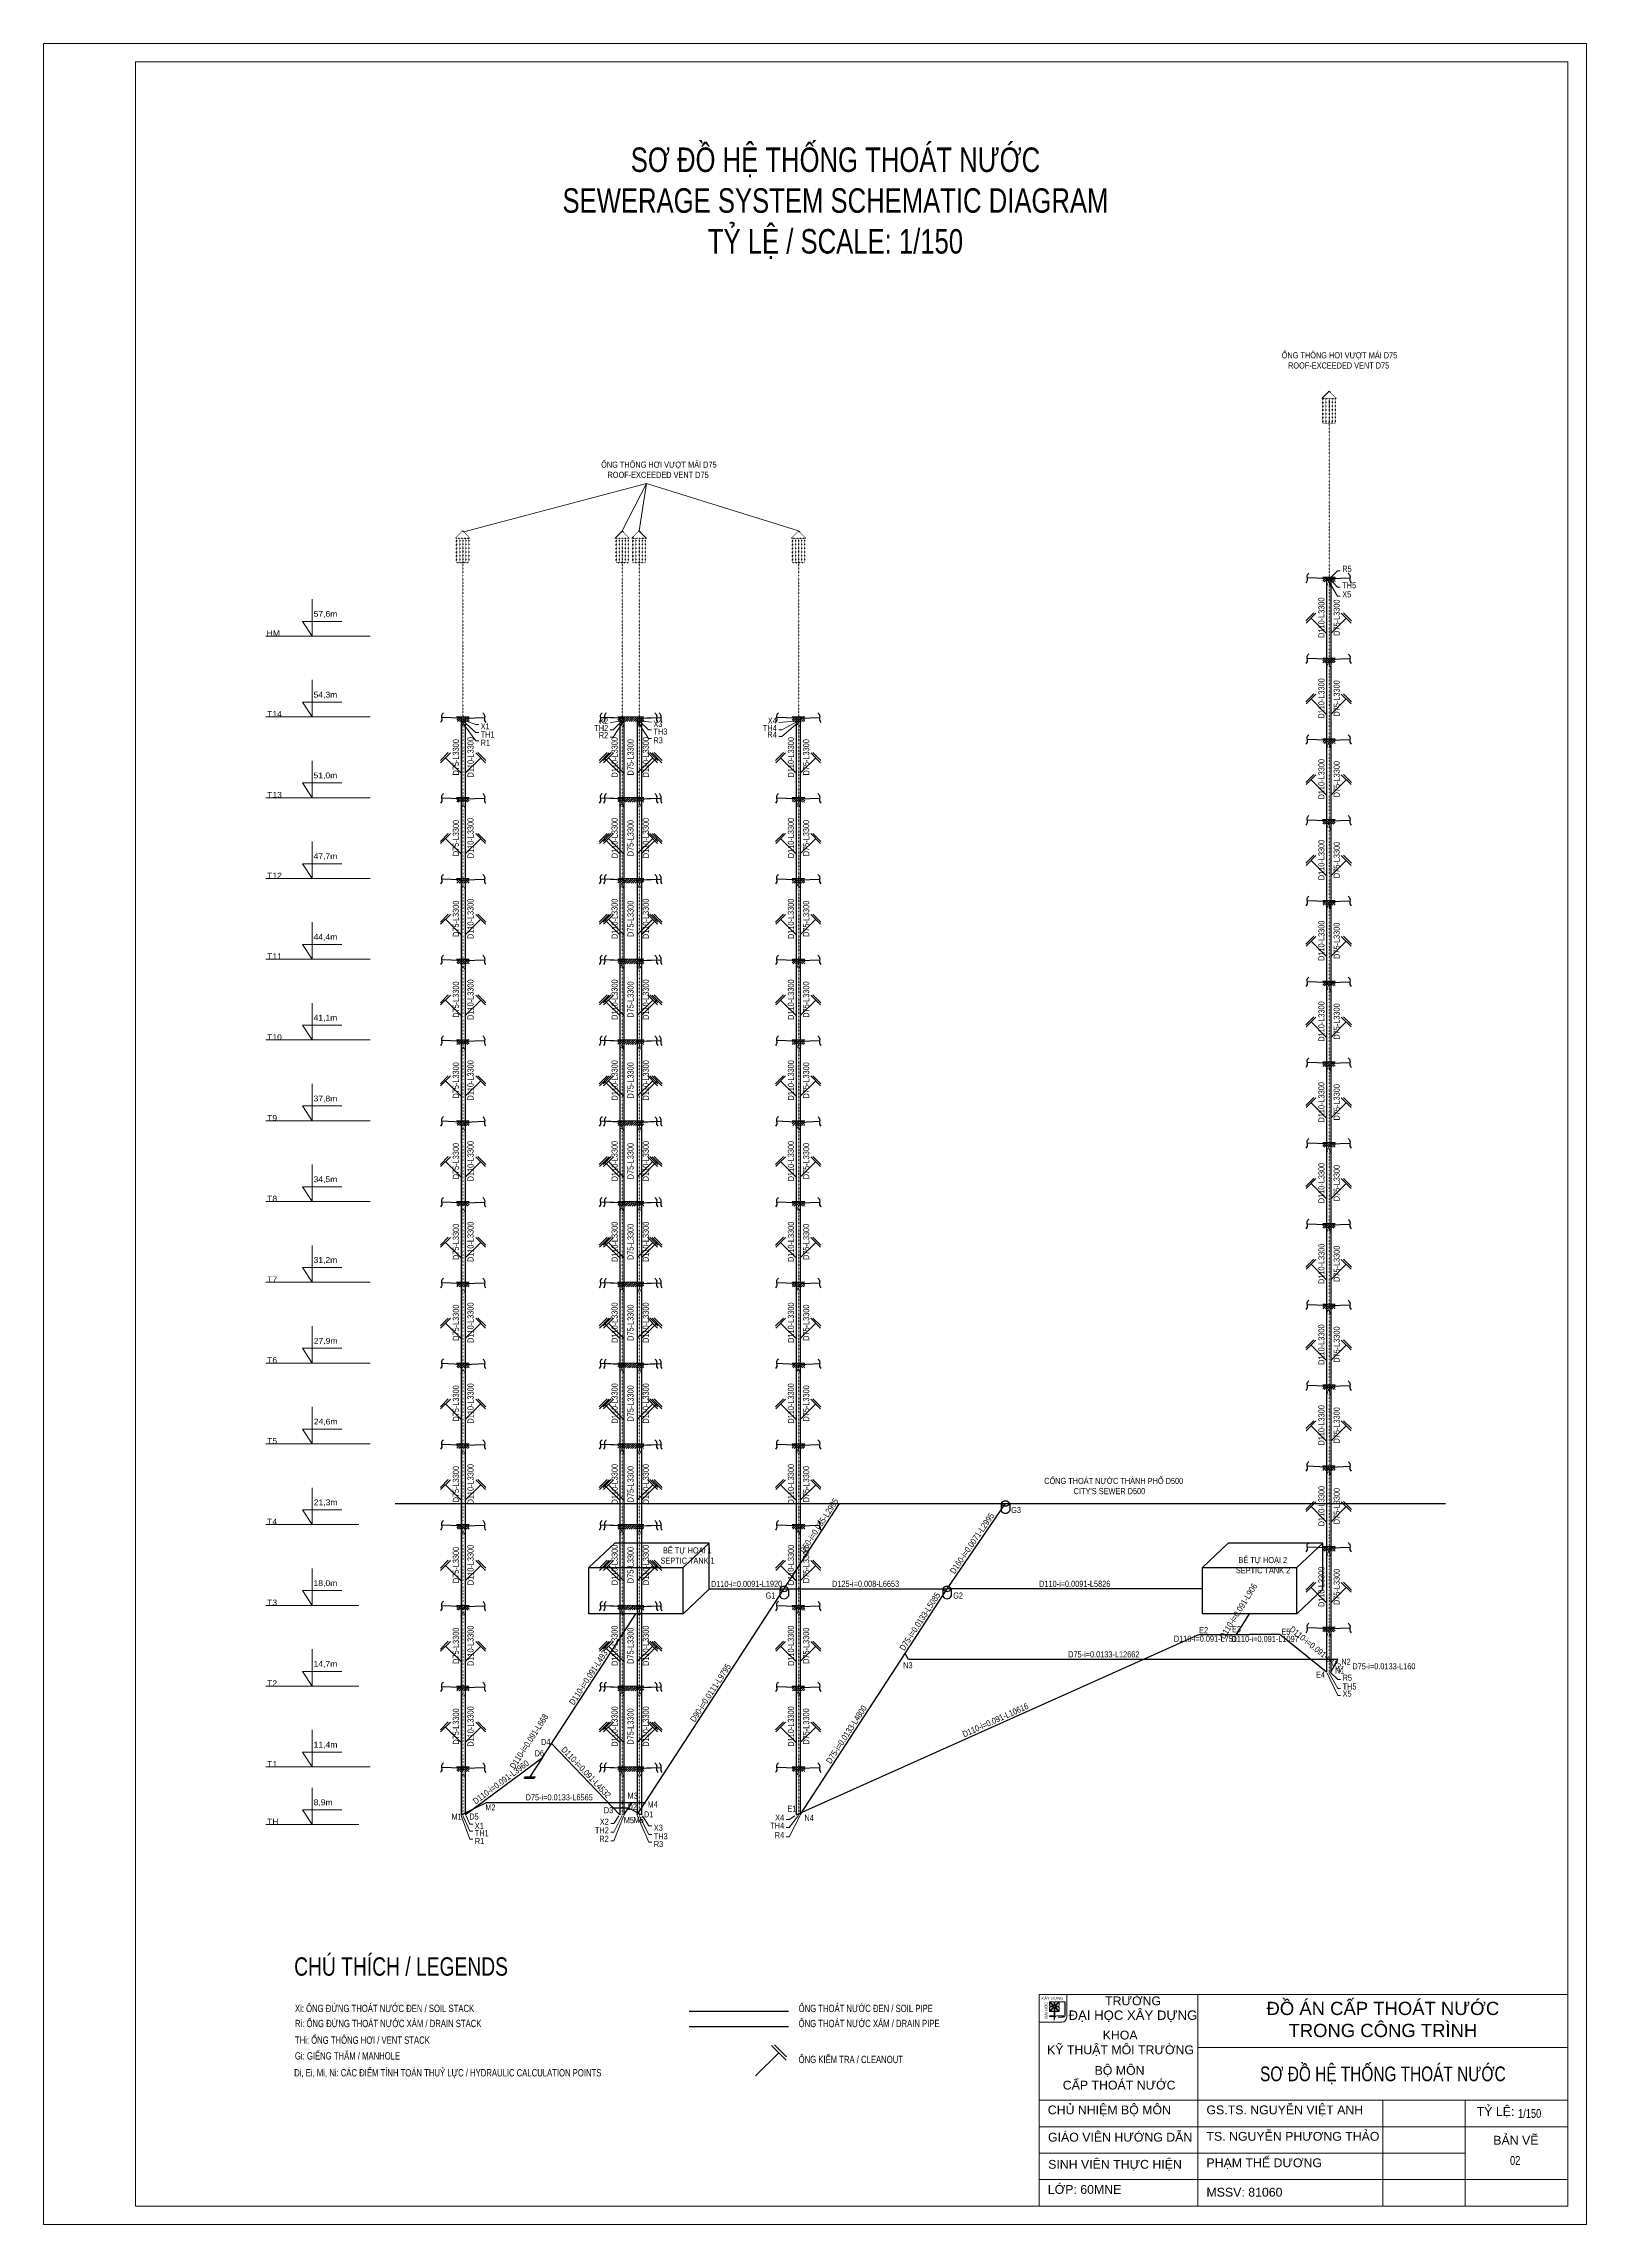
# Model space of a CAD drawing. Header units: millimetres. Extents: x -819040 to 60987, y -269988 to 131461.
# Drawn here: x -48730 to 14270, y 42361 to 131461 of the extents above; entities that cross this region are included whole.
import ezdxf
from ezdxf.enums import TextEntityAlignment as Align

# ---------------------------------------------------------------- set-up
doc = ezdxf.new("R2010")
doc.units = ezdxf.units.MM
doc.linetypes.add('DOT', pattern=[0.25, 0, -0.25])
doc.layers.get('0').update_dxf_attribs({"lineweight": 9})
doc.layers.get('Defpoints').update_dxf_attribs({"lineweight": 9})
for name, color, linetype, lineweight in [('BE TU HOAI', 6, 'Continuous', 30), ('GHI CHU', 51, 'Continuous', 9), ('GHI CHU @ 100', 51, 'Continuous', 9), ('GIENG THAM', 92, 'Continuous', 30), ('KHUNG GIAY-A2', 7, 'Continuous', 9), ('KHUNG TEN', 7, 'Continuous', 9), ('KICH THUOC', 21, 'Continuous', 13), ('KICH THUOC @ 100', 21, 'Continuous', 13), ('NETMANH', 43, 'Continuous', 9), ('THAY', 9, 'Continuous', 9), ('THOAT HOI -DOT', 2, 'DOT', 30), ('THOAT RUA-CONTINOUS', 3, 'Continuous', 30), ('THOAT RUA-MIENG BAT', 3, 'ONG_THOAT', 30), ('THOAT XI-CONTINOUS', 6, 'Continuous', 30), ('THOAT XI-MIENG BAT', 6, 'ONG_THOAT', 30)]:
    doc.layers.add(name, color=color, linetype=linetype, lineweight=lineweight)
doc.styles.add('ARIANH', font='VnArialH.TTF')
doc.styles.add('KICH THUOC', font='arial.ttf', dxfattribs={"width": 0.75})
doc.styles.get("Standard").update_dxf_attribs({"font": 'arial.ttf', "width": 0.75})
doc.styles.add('TCVN-10', font='arial.ttf', dxfattribs={"width": 0.75, "height": 10})
doc.styles.add('TCVN-2.5', font='arial.ttf', dxfattribs={"width": 0.75, "height": 2.5})
doc.linetypes.add('ONG_THOAT', pattern='A,6,-1,[")",Standard,S=2,R=0,X=-0.466667,Y=-1],-0.2', length=7.2)
doc.dimstyles.new('TCVN-2.5 D-i-L', dxfattribs={"dimtxt": 2.5, "dimasz": 1.2, "dimexe": 1.2, "dimexo": 0, "dimgap": 0.8, "dimtad": 1, "dimtoh": 1, "dimdec": 0, "dimzin": 0, "dimdsep": 46, "dimtxsty": 'KICH THUOC', "dimblk": 'ARCHTICK', "dimcen": 1.2, "dimdle": 1.2, "dimse1": 1, "dimse2": 1, "dimsd1": 1, "dimsd2": 1, "dimclrd": 256, "dimclre": 256, "dimclrt": 256, "dimadec": 0, "dimazin": 0, "dimtm": 1e-09, "dimtfac": 1, "dimtdec": 0, "dimtofl": 0, "dimtmove": 1, "dimatfit": 2, "dimfxl": 1, "dimtolj": 1, "dimtzin": 0, "dimlwd": -1, "dimlwe": -1, "dimarcsym": 1})
doc.dimstyles.new('TCVN-2.5 D-L', dxfattribs={"dimtxt": 2.5, "dimasz": 1.2, "dimexe": 1.2, "dimexo": 0, "dimgap": 0.8, "dimtad": 1, "dimtoh": 1, "dimdec": 0, "dimzin": 0, "dimdsep": 46, "dimtxsty": 'KICH THUOC', "dimblk": 'ARCHTICK', "dimcen": 1.2, "dimdle": 1.2, "dimse1": 1, "dimse2": 1, "dimsd1": 1, "dimsd2": 1, "dimclrd": 256, "dimclre": 256, "dimclrt": 256, "dimadec": 0, "dimazin": 0, "dimtm": 1e-09, "dimtfac": 1, "dimtdec": 0, "dimtofl": 0, "dimtmove": 0, "dimatfit": 2, "dimfxl": 1, "dimtolj": 1, "dimtzin": 0, "dimlwd": -1, "dimlwe": -1, "dimarcsym": 1})
doc.dimstyles.new('TCVN-5', dxfattribs={"dimtxt": 5, "dimasz": 1.2, "dimexe": 1.2, "dimexo": 0, "dimgap": 0.8, "dimtad": 1, "dimtoh": 1, "dimdec": 0, "dimzin": 0, "dimdsep": 46, "dimtxsty": 'KICH THUOC', "dimblk": 'ARCHTICK', "dimcen": 1.2, "dimdle": 1.2, "dimclrd": 31, "dimclre": 31, "dimclrt": 256, "dimadec": 0, "dimazin": 0, "dimtm": 1e-09, "dimtfac": 1, "dimtdec": 0, "dimtix": 1, "dimtofl": 0, "dimtmove": 0, "dimatfit": 2, "dimfxl": 7, "dimfxlon": 1, "dimtolj": 1, "dimtzin": 0, "dimlwd": -1, "dimlwe": -1, "dimarcsym": 1})
pattern_1 = [(43.315316, (-253491.796, -156063.26), (-44.194174, 41.668792), [])]

msp = doc.modelspace()

# ---------------------------------------------------------------- texts
at = {"layer": 'GHI CHU', "attachment_point": 1}
for s, width, gutter_width, heights, insert, char_height in [("\\pi1413.34108;CỐNG THOÁT NƯỚC THÀNH PHỐ D500\\P\\pi2616.4874;CITY'S SEWER D500", 7761.027, 301.5, [819.1], (-9283.9, 72862.5), 250), ('\\pi7822.82744;CHÚ THÍCH / LEGENDS', 24297.642, 20192, [2738.8], (-46322.7, 53272.2), 750)]:
    msp.add_mtext_dynamic_manual_height_columns(s, width=width, gutter_width=gutter_width, heights=heights, dxfattribs=dict(at, insert=insert, char_height=char_height))
at = {"layer": 'GHI CHU @ 100'}
for s, width, gutter_width, heights, insert, char_height, attachment_point, style in [('SƠ ĐỒ HỆ THỐNG THOÁT NƯỚC\\PSEWERAGE SYSTEM SCHEMATIC DIAGRAM\\PTỶ LỆ / SCALE: 1/150', 24929.414, 5000, [0], (-16394.8, 124940), 1000, 5, 'TCVN-10'), ('\\pi164.59901;ỐNG THÔNG HƠI VƯỢT MÁI D75\\P\\pi424.80962;ROOF-EXCEEDED VENT D75', 4428.107, 1250, [0], (1664.1, 118852.7), 250, 1, 'TCVN-2.5'), ('\\pi164.59901;ỐNG THÔNG HƠI VƯỢT MÁI D75\\P\\pi424.80962;ROOF-EXCEEDED VENT D75', 4428.107, 1250, [0], (-26129, 114384.4), 250, 1, 'TCVN-2.5'), ('G3', 107.189, 312.5, [22.8], (-9217.7, 71673.5), 250, 1, 'TCVN-2.5'), ('\\pi622.65006;BỂ TỰ HOẠI 1\\P\\pi519.75528;SEPTIC TANK 1', 2915.534, 1250, [0], (-24060.8, 70022.7), 250, 1, 'TCVN-2.5'), ('\\pi605.51159;BỂ TỰ HOẠI 2\\P\\pi502.61681;SEPTIC TANK 2', 2915.534, 1250, [0], (-544.6, 69629), 250, 1, 'TCVN-2.5'), ('G1', 107.189, 312.5, [22.8], (-19247.3, 68178.9), 250, 1, 'TCVN-2.5'), ('G2', 107.189, 312.5, [22.8], (-11587.1, 68178.1), 250, 1, 'TCVN-2.5'), ('E2', 107.189, 312.5, [22.8], (-1542.8, 66765.7), 250, 1, 'TCVN-2.5'), ('E3', 107.189, 312.5, [22.8], (-204.4, 66806.8), 250, 1, 'TCVN-2.5'), ('E5', 125, 312.5, [22.8], (1814.5, 66703.3), 250, 1, 'TCVN-2.5'), ('N3', 107.189, 312.5, [22.8], (-13631, 65329), 250, 1, 'TCVN-2.5'), ('N1', 107.189, 312.5, [22.8], (4005.8, 65111.8), 250, 1, 'TCVN-2.5'), ('N2', 107.189, 312.5, [22.8], (4261.9, 65474.8), 250, 1, 'TCVN-2.5'), ('E4', 107.189, 312.5, [22.8], (3227.5, 64945), 250, 1, 'TCVN-2.5'), ('D6', 107.189, 312.5, [22.8], (-28679.7, 61734.5), 250, 1, 'TCVN-2.5'), ('D4', 107.189, 312.5, [22.8], (-28417.1, 62198.5), 250, 1, 'TCVN-2.5'), ('M3', 125, 312.5, [22.8], (-24885.7, 59998.5), 250, 1, 'TCVN-2.5'), ('M1', 107.189, 312.5, [22.8], (-32073.8, 59146.1), 250, 1, 'TCVN-2.5'), ('D5', 107.189, 312.5, [22.8], (-31348, 59150.7), 250, 1, 'TCVN-2.5'), ('M2', 107.189, 312.5, [22.8], (-30693.4, 59523.7), 250, 1, 'TCVN-2.5'), ('D3', 107.189, 312.5, [22.8], (-25853.4, 59412), 250, 1, 'TCVN-2.5'), ('M5', 125, 312.5, [22.8], (-25037.5, 58999.3), 250, 1, 'TCVN-2.5'), ('D2', 107.189, 312.5, [22.8], (-24883.5, 59547.6), 250, 1, 'TCVN-2.5'), ('M6', 125, 312.5, [22.8], (-24641.1, 59012), 250, 1, 'TCVN-2.5'), ('D1', 107.189, 312.5, [22.8], (-24217, 59238.7), 250, 1, 'TCVN-2.5'), ('M4', 125, 312.5, [22.8], (-24067.4, 59643), 250, 1, 'TCVN-2.5'), ('E1', 107.189, 312.5, [22.8], (-18351.8, 59475.5), 250, 1, 'TCVN-2.5'), ('N4', 107.189, 312.5, [22.8], (-17662, 59095), 250, 1, 'TCVN-2.5'), ('Xi: ỐNG ĐỨNG THOÁT NƯỚC ĐEN / SOIL STACK', 10134.5, 3750, [0], (-38467.3, 51335.6), 300, 1, 'TCVN-2.5'), ('Ri: ỐNG ĐỨNG THOÁT NƯỚC XÁM / DRAIN STACK', 10134.5, 3750, [0], (-38467.3, 50719.3), 300, 1, 'TCVN-2.5'), ('ỐNG THOÁT NƯỚC ĐEN / SOIL PIPE', 10134.5, 3750, [0], (-17899.4, 51335.6), 300, 1, 'TCVN-2.5'), ('ỐNG THOÁT NƯỚC XÁM / DRAIN PIPE', 10134.5, 3750, [0], (-17899.4, 50719.3), 300, 1, 'TCVN-2.5'), ('THi: ỐNG THÔNG HƠI / VENT STACK', 10134.5, 3750, [0], (-38467.3, 50039.3), 300, 1, 'TCVN-2.5'), ('Gi: GIẾNG THĂM / MANHOLE', 10134.5, 3750, [0], (-38467.3, 49395.3), 300, 1, 'TCVN-2.5'), ('ỐNG KIỂM TRA / CLEANOUT', 10134.5, 3750, [0], (-17899.4, 49250.2), 300, 1, 'TCVN-2.5'), ('Di, Ei, Mi, Ni: CÁC ĐIỂM TÍNH TOÁN THUỶ LỰC / HYDRAULIC CALCULATION POINTS', 14657.055, 3750, [0], (-38498.8, 48706.2), 300, 1, 'TCVN-2.5')]:
    msp.add_mtext_dynamic_manual_height_columns(s, width=width, gutter_width=gutter_width, heights=heights, dxfattribs=dict(at, insert=insert, char_height=char_height, attachment_point=attachment_point, style=style))
at = {"layer": 'GHI CHU @ 100', "char_height": 250, "style": 'TCVN-2.5'}
for s, insert, attachment_point in [('R5', (4302.2, 109873.3), 7), ('TH5', (4302.2, 109201.8), 7), ('X5', (4302.2, 108831.3), 7), ('X1', (-30882.7, 103691.5), 1), ('TH1', (-30882.7, 103360.2), 1), ('TH2', (-25675.5, 103374.3), 9), ('X2', (-25675.5, 103657.5), 9), ('X3', (-23827.5, 103792.8), 1), ('TH3', (-23827.5, 103478.4), 1), ('TH4', (-18790.7, 103374.3), 9), ('X4', (-18790.7, 103677.4), 9), ('R1', (-30882.7, 103021.3), 1), ('R2', (-25675.5, 103081.1), 9), ('R3', (-23827.5, 103122.1), 1), ('R4', (-18790.7, 103103.3), 9), ('TH5', (4315.2, 64211.3), 7), ('X5', (4315.2, 63919.3), 7), ('R5', (4315.2, 64569.9), 7), ('X2', (-25651.1, 58690.2), 9), ('X4', (-18491.3, 58856.3), 9), ('X1', (-31121.4, 58767.8), 1), ('TH1', (-31121.4, 58470.4), 1), ('R1', (-31121.4, 58149.6), 1), ('TH2', (-25651.1, 58339.3), 9), ('R2', (-25651.1, 57988.8), 9), ('X3', (-23811.8, 58690.8), 1), ('TH3', (-23811.8, 58339.9), 1), ('R3', (-23811.8, 58027.8), 1), ('TH4', (-18491.3, 58523.8), 9), ('R4', (-18491.3, 58140.7), 9)]:
    msp.add_mtext(s, dxfattribs=dict(at, insert=insert, attachment_point=attachment_point))
at = {"layer": 'THAY', "width": 1.060606}
for s, p in [('57,6m', (-37706.9, 108044.1)), ('HM', (-39623.4, 107252.7)), ('54,3m', (-37708.3, 104745.1)), ('T14', (-39603.6, 103951.7)), ('51,0m', (-37708.3, 101445.1)), ('T13', (-39603.6, 100651.7)), ('47,7m', (-37708.3, 98145.1)), ('T12', (-39603.6, 97351.7)), ('44,4m', (-37708.3, 94845.1)), ('T11', (-39603.6, 94051.7)), ('41,1m', (-37708.3, 91545.1)), ('T10', (-39603.6, 90751.7)), ('37,8m', (-37708.3, 88245.1)), ('T9', (-39603.6, 87451.7)), ('34,5m', (-37708.3, 84944.1)), ('T8', (-39603.6, 84151.7)), ('T7', (-39603.6, 80852.7)), ('31,2m', (-37708.3, 81644.1)), ('27,9m', (-37698.2, 78344.1)), ('T6', (-39603.6, 77551.7)), ('24,6m', (-37698.2, 75044.1)), ('T5', (-39603.6, 74252.7)), ('21,3m', (-37698.2, 71744.1)), ('T4', (-39603.6, 70952.7)), ('18,0m', (-37708.5, 68444.1)), ('T3', (-39603.6, 67651.7)), ('14,7m', (-37708.5, 65144.1)), ('T2', (-39603.6, 64351.7)), ('11,4m', (-37704, 61844.1)), ('T1', (-39603.6, 61051.7)), ('8,9m', (-37704, 59487)), ('TH', (-39603.6, 58695.5))]:
    msp.add_text(s, height=235.71, dxfattribs=at).set_placement(p)

# ---------------------------------------------------------------- blocks, each defined once
blk = doc.blocks.new('be_tu_hoai_khong_gian')
at = {"layer": 'BE TU HOAI'}
for p, q in [((1061, 2886), (0, 1886)), ((4915, 2886), (1061, 2886)), ((3854, 1886), (4915, 2886)), ((4915, 1000), (4915, 2886)), ((0, 0), (0, 1886)), ((0, 1886), (3854, 1886)), ((3854, 0), (3854, 1886)), ((3854, 0), (4915, 1000)), ((3854, 0), (0, 0))]:
    blk.add_line(p, q, dxfattribs=at)
blk = doc.blocks.new('_ArchTick')
at = {"color": 0, "linetype": 'ByBlock', "const_width": 0.15}
blk.add_lwpolyline([(-0.5, -0.5), (0.5, 0.5)], dxfattribs=at)
blk = doc.blocks.new('thong_hoi')
at = {"layer": 'THOAT HOI -DOT'}
for points in [[(-250, 1000), (-300, 1000), (0, 1300), (300, 1000), (250, 1000)], [(250, 0), (-250, 0), (-250, 1000), (250, 1000), (250, 0)], [(-250, 1000), (-250, 0)], [(-125, 1000), (-125, 0)], [(0, 1000), (0, 0)], [(125, 1000), (125, 0)]]:
    blk.add_lwpolyline(points, dxfattribs=at)
blk = doc.blocks.new('gieng_tham_khong_gian')
at = {"layer": 'GIENG THAM'}
for points in [[(-173, 0), (-173, -300)], [(173, 0), (173, -300)]]:
    blk.add_lwpolyline(points, dxfattribs=at)
for centre, start, end in [((0, -100), 30, 150), ((0, 100), 210, 330), ((0, -200), 210, 330)]:
    blk.add_arc(centre, 200, start, end, dxfattribs=at)
blk = doc.blocks.new('*U281')
at = {"layer": 'KHUNG TEN'}
for p, q in [((0, 2880), (-7200, 2880)), ((-7200, 0), (-7200, 2880)), ((-6824, 2880), (-7200, 2880)), ((-7200, 2503), (-7200, 2880)), ((-7056, 2782), (-7005, 2782)), ((-7056, 2777), (-7056, 2782)), ((-7056, 2782), (-7005, 2782)), ((-7056, 2778), (-7056, 2782)), ((-7056, 2782), (-7005, 2782)), ((-7056, 2777), (-7056, 2782)), ((-7056, 2781), (-7006, 2781)), ((-7056, 2777), (-7056, 2781)), ((-7056, 2778), (-6997, 2720)), ((-7055, 2732), (-7056, 2778)), ((-7056, 2777), (-6998, 2719)), ((-7056, 2731), (-7056, 2777)), ((-7056, 2777), (-6998, 2719)), ((-7056, 2731), (-7056, 2777)), ((-7056, 2777), (-6998, 2719)), ((-7056, 2731), (-7056, 2777)), ((-7056, 2655), (-6998, 2714)), ((-7056, 2656), (-6997, 2714)), ((-7056, 2656), (-6998, 2714)), ((-7056, 2655), (-6998, 2713)), ((-7055, 2703), (-7056, 2656)), ((-7056, 2702), (-7056, 2655)), ((-7056, 2702), (-7056, 2655)), ((-7056, 2702), (-7056, 2656)), ((-7052, 2782), (-6994, 2724)), ((-7052, 2782), (-6994, 2724)), ((-7052, 2781), (-6994, 2723)), ((-7052, 2651), (-6994, 2709)), ((-7052, 2651), (-6994, 2709)), ((-7052, 2651), (-6994, 2709)), ((-7051, 2782), (-6993, 2724)), ((-7051, 2720), (-7044, 2716)), ((-7051, 2712), (-7044, 2716)), ((-7051, 2652), (-6993, 2710)), ((-7050, 2721), (-7044, 2716)), ((-7050, 2721), (-7043, 2717)), ((-7050, 2721), (-7044, 2716)), ((-7050, 2713), (-7043, 2717)), ((-7050, 2712), (-7044, 2716)), ((-7050, 2712), (-7044, 2716)), ((-6998, 2719), (-7049, 2719)), ((-6997, 2720), (-7048, 2720)), ((-6998, 2719), (-7048, 2719)), ((-6998, 2719), (-7048, 2719)), ((-6998, 2714), (-7048, 2714)), ((-6998, 2714), (-7048, 2714)), ((-6998, 2713), (-7048, 2713)), ((-6997, 2714), (-7047, 2714)), ((-6995, 2774), (-6991, 2769)), ((-6995, 2774), (-6991, 2769)), ((-6994, 2775), (-6990, 2770)), ((-6994, 2774), (-6991, 2769)), ((-6994, 2724), (-6994, 2770)), ((-6994, 2723), (-6994, 2770)), ((-6994, 2724), (-6994, 2770)), ((-6994, 2529), (-6994, 2709)), ((-6994, 2529), (-6994, 2709)), ((-6994, 2529), (-6994, 2709)), ((-6993, 2724), (-6993, 2771)), ((-6993, 2530), (-6993, 2710)), ((-6987, 2774), (-6991, 2769)), ((-6988, 2774), (-6991, 2769)), ((-6987, 2774), (-6991, 2769)), ((-6987, 2775), (-6990, 2770)), ((-6930, 2782), (-6988, 2724)), ((-6930, 2782), (-6988, 2724)), ((-6930, 2781), (-6988, 2723)), ((-6988, 2724), (-6988, 2770)), ((-6988, 2723), (-6988, 2770)), ((-6988, 2724), (-6988, 2770)), ((-6930, 2651), (-6988, 2709)), ((-6988, 2560), (-6988, 2709)), ((-6930, 2651), (-6988, 2709)), ((-6988, 2560), (-6988, 2709)), ((-6930, 2651), (-6988, 2709)), ((-6988, 2560), (-6988, 2709)), ((-6929, 2782), (-6987, 2724)), ((-6987, 2724), (-6987, 2771)), ((-6929, 2652), (-6987, 2710)), ((-6987, 2561), (-6987, 2710)), ((-6926, 2777), (-6984, 2719)), ((-6926, 2777), (-6984, 2719)), ((-6925, 2777), (-6984, 2719)), ((-6984, 2719), (-6937, 2719)), ((-6984, 2719), (-6938, 2719)), ((-6984, 2719), (-6937, 2719)), ((-6926, 2655), (-6984, 2714)), ((-6984, 2714), (-6937, 2714)), ((-6925, 2656), (-6984, 2714)), ((-6984, 2714), (-6937, 2714)), ((-6926, 2655), (-6984, 2713)), ((-6984, 2713), (-6938, 2713)), ((-6925, 2778), (-6983, 2720)), ((-6983, 2720), (-6937, 2720)), ((-6925, 2656), (-6983, 2714)), ((-6983, 2714), (-6937, 2714)), ((-6977, 2781), (-6847, 2781)), ((-6976, 2782), (-6847, 2782)), ((-6976, 2782), (-6846, 2782)), ((-6976, 2782), (-6847, 2782)), ((-6934, 2720), (-6938, 2716)), ((-6934, 2720), (-6938, 2716)), ((-6933, 2720), (-6938, 2717)), ((-6938, 2717), (-6933, 2713)), ((-6938, 2716), (-6934, 2713)), ((-6938, 2716), (-6934, 2713)), ((-6933, 2721), (-6937, 2717)), ((-6937, 2717), (-6933, 2714)), ((-6926, 2777), (-6926, 2782)), ((-6926, 2777), (-6926, 2781)), ((-6926, 2731), (-6926, 2777)), ((-6926, 2731), (-6926, 2777)), ((-6926, 2702), (-6926, 2655)), ((-6926, 2702), (-6926, 2655)), ((-6925, 2778), (-6925, 2782)), ((-6925, 2777), (-6925, 2782)), ((-6925, 2732), (-6925, 2778)), ((-6925, 2731), (-6925, 2777)), ((-6925, 2703), (-6925, 2656)), ((-6925, 2702), (-6925, 2656)), ((-6847, 2782), (-6847, 2595)), ((-6847, 2782), (-6847, 2595)), ((-6847, 2781), (-6847, 2595)), ((-6846, 2782), (-6846, 2596)), ((-6824, 2880), (-6824, 2570)), ((-5040, 0), (-5040, 2880)), ((0, 2160), (0, 2880)), ((-6890, 2503), (-7200, 2503)), ((-6994, 2589), (-7058, 2589)), ((-7058, 2582), (-7058, 2589)), ((-6994, 2589), (-7058, 2589)), ((-7058, 2583), (-7058, 2589)), ((-6994, 2588), (-7058, 2588)), ((-7058, 2582), (-7058, 2588)), ((-6994, 2583), (-7058, 2583)), ((-6994, 2582), (-7058, 2582)), ((-6994, 2582), (-7058, 2582)), ((-6993, 2589), (-7057, 2589)), ((-7057, 2583), (-7057, 2589)), ((-6993, 2583), (-7057, 2583)), ((-7056, 2656), (-7056, 2652)), ((-7056, 2656), (-7056, 2651)), ((-7056, 2655), (-7056, 2651)), ((-7056, 2655), (-7056, 2651)), ((-7056, 2652), (-7005, 2652)), ((-7056, 2651), (-7005, 2651)), ((-7056, 2651), (-7006, 2651)), ((-7056, 2651), (-7005, 2651)), ((-6994, 2657), (-6991, 2661)), ((-6994, 2657), (-6991, 2661)), ((-6994, 2657), (-6991, 2660)), ((-6985, 2574), (-6994, 2529)), ((-6986, 2574), (-6994, 2529)), ((-6985, 2574), (-6994, 2529)), ((-6993, 2658), (-6990, 2661)), ((-6985, 2575), (-6993, 2530)), ((-6991, 2661), (-6985, 2655)), ((-6991, 2661), (-6985, 2655)), ((-6991, 2660), (-6986, 2655)), ((-6990, 2661), (-6985, 2656)), ((-6977, 2651), (-6926, 2651)), ((-6976, 2652), (-6925, 2652)), ((-6976, 2651), (-6926, 2651)), ((-6976, 2651), (-6925, 2651)), ((-6865, 2591), (-6960, 2591)), ((-6865, 2591), (-6960, 2591)), ((-6864, 2592), (-6959, 2592)), ((-6865, 2591), (-6959, 2591)), ((-6888, 2575), (-6942, 2571)), ((-6888, 2575), (-6942, 2571)), ((-6888, 2575), (-6942, 2571)), ((-6872, 2571), (-6942, 2571)), ((-6872, 2571), (-6942, 2571)), ((-6872, 2571), (-6942, 2571)), ((-6887, 2576), (-6941, 2571)), ((-6871, 2571), (-6941, 2571)), ((-6926, 2655), (-6926, 2651)), ((-6926, 2655), (-6926, 2651)), ((-6925, 2656), (-6925, 2652)), ((-6925, 2656), (-6925, 2651)), ((0, 2160), (-5040, 2160)), ((0, 1440), (0, 2160)), ((-7200, 1440), (0, 1440)), ((-2520, 0), (-2520, 1440)), ((-1401, 0), (-1401, 1440)), ((0, 1080), (0, 1440)), ((-7200, 1080), (0, 1080)), ((0, 360), (0, 1080)), ((-7200, 720), (-1401, 720)), ((-7200, 360), (0, 360)), ((0, 0), (0, 360)), ((-5040, 0), (-7200, 0)), ((-2520, 0), (-5040, 0)), ((-1440, 0), (-2520, 0)), ((0, 0), (-1440, 0))]:
    blk.add_line(p, q, dxfattribs=at)
for points in [[(0, 0), (0, 1440), (-7200, 1440), (-7200, 0)], [(-7200, 0), (0, 0)]]:
    blk.add_lwpolyline(points, dxfattribs=at)
for centre, radius, start, end in [((-7044, 2731), 12.7, 182.09, 237.073), ((-7044, 2731), 12.7, 182.09, 237.073), ((-7043, 2731), 12.7, 182.09, 237.073), ((-7045, 2702), 11.7, 117.544, 179.9029), ((-7045, 2702), 11.7, 117.544, 179.9029), ((-7044, 2702), 11.7, 117.544, 179.9029), ((-7043, 2732), 12.7, 182.09, 237.073), ((-7044, 2703), 11.7, 117.544, 179.9029), ((-7006, 2770), 11.7, 0.049, 89.951), ((-7005, 2770), 11.7, 0.049, 89.951), ((-7005, 2771), 11.7, 0.049, 89.951), ((-7005, 2770), 11.7, 0.049, 89.951), ((-6976, 2770), 11.7, 90.049, 179.951), ((-6976, 2770), 11.7, 90.049, 179.951), ((-6977, 2770), 11.7, 90.049, 179.951), ((-6976, 2771), 11.7, 90.049, 179.951), ((-6938, 2731), 11.7, 270.0009, 359.9029), ((-6938, 2702), 11.7, 0.0971, 89.9991), ((-6937, 2732), 11.7, 270.0009, 359.9029), ((-6937, 2731), 11.7, 270.0009, 359.9029), ((-6937, 2731), 11.7, 270.0009, 359.9029), ((-6937, 2702), 11.7, 0.0971, 89.9991), ((-6937, 2703), 11.7, 0.0971, 89.9991), ((-6937, 2702), 11.7, 0.0971, 89.9991), ((-7006, 2663), 11.7, 270.049, 359.951), ((-7005, 2663), 11.7, 270.049, 359.951), ((-7005, 2664), 11.7, 270.049, 359.951), ((-7005, 2663), 11.7, 270.049, 359.951), ((-6976, 2663), 11.7, 180.049, 269.951), ((-6977, 2663), 11.7, 180.049, 269.951), ((-6976, 2663), 11.7, 180.049, 269.951), ((-6976, 2664), 11.7, 180.049, 269.951), ((-6960, 2563), 28.3, 89.9871, 156.3994), ((-6959, 2564), 28.3, 89.9871, 156.3994), ((-6960, 2563), 28.3, 89.9871, 156.3994), ((-6959, 2563), 28.3, 89.9871, 156.3994), ((-6890, 2569), 65.9, 270, 0), ((-6888, 2600), 24.5, 270, 339.999), ((-6888, 2599), 24.5, 270, 339.999), ((-6888, 2600), 24.5, 270, 339.999), ((-6887, 2600), 24.5, 270, 339.999), ((-6872, 2595), 24.7, 270, 0), ((-6872, 2595), 24.7, 270, 0), ((-6872, 2595), 24.7, 270, 0), ((-6871, 2596), 24.7, 270, 0)]:
    blk.add_arc(centre, radius, start, end, dxfattribs=at)
at = {"layer": 'KHUNG TEN', "style": 'ARIANH'}
for s, p in [('x   y dùng', (-7171, 2810)), ('¢', (-7128, 2809))]:
    blk.add_text(s, height=39, dxfattribs=at).set_placement(p)
blk.add_text('®¹i häc', height=39, rotation=90, dxfattribs=at).set_placement((-7085, 2551))
for s, insert, char_height, width, attachment_point in [('{\\fArial|b0|i0|c0|p34;ĐẠI HỌC XÂY DỰNG}', (-6798, 2663), 128, 7638.54, 1), ('{\\fArial|b0|i0|c0|p34;TRƯỜNG}', (-6301, 2854), 120, 7638.54, 1), ('{\\fArial|b0|i0|c0|p34;ĐỒ ÁN CẤP THOÁT NƯỚC\\PTRONG CÔNG TRÌNH}', (-2520, 2540), 180, 5040, 5), ('\\pi796.03087;{\\fArial|b0|i0|c0|p34;KHOA\\P\\pi38.66388;KỸ THUẬT MÔI TRƯỜNG }', (-7130, 2388), 120, 2055.12, 1), ('\\pi657.88068;{\\fArial|b0|i0|c0|p34;BỘ MÔN \\P\\pi224.82474;CẤP THOÁT NƯỚC}', (-7102, 1907), 120, 1969.62, 1), ('{\\fArial|b0|i0|c0|p34;CHỦ NHIỆM BỘ MÔN}', (-7081, 1369), 120, 2368.22, 1), ('{\\fArial|b0|i0|c0|p34;GS.TS. NGUYỄN VIỆT ANH}', (-4921, 1369), 120, 2368.22, 1), ('{\\fArial|b0|i0|c0|p34;TỶ LỆ:}', (-1243, 1348), 120, 1287.18, 1), ('{\\fArial|b0|i0|c0|p34;GIÁO VIÊN HƯỚNG DẪN}', (-7078, 997), 120, 2368.22, 1), ('{\\fArial|b0|i0|c0|p34;TS. NGUYỄN PHƯƠNG THẢO}', (-4921, 1009), 120, 2537.36, 1), ('{\\fArial|b0|i0|c0|p34;BẢN VẼ }', (-1017, 956), 120, 1287.18, 1), ('{\\fArial|b0|i0|c0|p34;SINH VIÊN THỰC HIỆN}', (-7076, 628), 120, 2368.22, 1), ('{\\fArial|b0|i0|c0|p34;PHẠM THẾ DƯƠNG}', (-4921, 649), 120, 2368.22, 1), ('L{\\fArial|b0|i0|c0|p34;Ớ}P: 60MNE', (-7081, 286), 120, 2368.22, 1), ('MSSV: 81060', (-4921, 248), 120, 2368.22, 1)]:
    blk.add_mtext(s, dxfattribs=dict(at, insert=insert, char_height=char_height, width=width, attachment_point=attachment_point))
at = {"layer": 'KHUNG TEN', "width": 0.75}
blk.add_attdef('TEN_BAN_VE', text='', height=200, dxfattribs=at).set_placement((-2520, 1800), align=Align.MIDDLE_CENTER)
at = {"layer": 'KHUNG TEN', "style": 'TCVN-10', "width": 0.75}
for tag, p in [('TY_LE', (-679, 1201)), ('STT', (-789, 561)), ('NGAY_HOAN_THANH', (-1271, 121))]:
    blk.add_attdef(tag, p, '', height=120, dxfattribs=at)
blk = doc.blocks.new('*U36')
for p, q in [((0, 0), (632, 630)), ((432, 830), (831, 430)), ((518, 841), (842, 515))]:
    blk.add_line(p, q)
blk = doc.blocks.new('*U37')
for p, q in [((-518, 841), (-842, 515)), ((-432, 830), (-831, 430)), ((0, 0), (-632, 630))]:
    blk.add_line(p, q)
blk = doc.blocks.new('*U24')
at = {"layer": 'THOAT RUA-CONTINOUS'}
blk.add_blockref('*U37', (-86, -520), dxfattribs=at)
at = {"layer": 'THOAT XI-CONTINOUS'}
blk.add_blockref('*U36', (86, -520), dxfattribs=at)
blk = doc.blocks.new('*U25')
at = {"layer": 'THOAT XI-CONTINOUS', "color": 0, "linetype": 'ByBlock', "lineweight": -2, "transparency": 16777216}
for p in [(0, 39600), (0, 36300), (0, 33000), (0, 29700), (0, 26400), (0, 23100), (0, 19800), (0, 16500), (0, 13200), (0, 9900), (0, 6600), (0, 3300), (0, 0)]:
    blk.add_blockref('*U24', p, dxfattribs=at)
blk = doc.blocks.new('*U38')
for p, q in [((0, 0), (632, 630)), ((432, 830), (831, 430)), ((518, 841), (842, 515))]:
    blk.add_line(p, q)
blk = doc.blocks.new('*U26')
at = {"layer": 'THOAT RUA-CONTINOUS', "xscale": -1}
blk.add_blockref('*U36', (-273, -385), dxfattribs=at)
at = {"layer": 'THOAT RUA-CONTINOUS'}
blk.add_blockref('*U38', (273, -385), dxfattribs=at)
at = {"layer": 'THOAT XI-CONTINOUS', "xscale": -1}
blk.add_blockref('*U38', (-445, -385), dxfattribs=at)
at = {"layer": 'THOAT XI-CONTINOUS'}
blk.add_blockref('*U38', (445, -385), dxfattribs=at)
blk = doc.blocks.new('*U27')
at = {"layer": 'THOAT XI-CONTINOUS', "color": 0, "linetype": 'ByBlock', "lineweight": -2, "transparency": 16777216}
for p in [(0, 39600), (0, 36300), (0, 33000), (0, 29700), (0, 26400), (0, 23100), (0, 19800), (0, 16500), (0, 13200), (0, 9900), (0, 6600), (0, 3300), (0, 0)]:
    blk.add_blockref('*U26', p, dxfattribs=at)
blk = doc.blocks.new('*U28')
at = {"layer": 'THOAT RUA-CONTINOUS'}
blk.add_blockref('*U36', (86, -520), dxfattribs=at)
at = {"layer": 'THOAT XI-CONTINOUS'}
blk.add_blockref('*U37', (-86, -520), dxfattribs=at)
blk = doc.blocks.new('*U29')
at = {"layer": 'THOAT XI-CONTINOUS', "color": 0, "linetype": 'ByBlock', "lineweight": -2, "transparency": 16777216}
for p in [(0, 39600), (0, 36300), (0, 33000), (0, 29700), (0, 26400), (0, 23100), (0, 19800), (0, 16500), (0, 13200), (0, 9900), (0, 6600), (0, 3300), (0, 0)]:
    blk.add_blockref('*U28', p, dxfattribs=at)
blk = doc.blocks.new('*U30')
at = {"layer": 'THOAT RUA-CONTINOUS'}
blk.add_blockref('*U36', (86, -520), dxfattribs=at)
at = {"layer": 'THOAT XI-CONTINOUS'}
blk.add_blockref('*U37', (-86, -520), dxfattribs=at)
blk = doc.blocks.new('*U31')
at = {"layer": 'THOAT XI-CONTINOUS', "color": 0, "linetype": 'ByBlock', "lineweight": -2, "transparency": 16777216}
for p in [(0, 39600), (0, 36300), (0, 33000), (0, 29700), (0, 26400), (0, 23100), (0, 19800), (0, 16500), (0, 13200), (0, 9900), (0, 6600), (0, 3300), (0, 0)]:
    blk.add_blockref('*U30', p, dxfattribs=at)
blk = doc.blocks.new('*D272')
at = {"layer": 'Defpoints', "color": 0, "transparency": 16777216}
for p in [(-131, 1650), (-131, -1650), (-131, -1650)]:
    blk.add_point(p, dxfattribs=at)
at = {"layer": 'KICH THUOC', "transparency": 16777216, "insert": (-339, 0), "char_height": 250, "attachment_point": 5, "rotation": 90, "style": 'KICH THUOC'}
blk.add_mtext('\\A1;D75-L3300', dxfattribs=at)
blk = doc.blocks.new('*D273')
at = {"layer": 'Defpoints', "color": 0, "transparency": 16777216}
for p in [(41, 1650), (466, 1650), (41, -1650)]:
    blk.add_point(p, dxfattribs=at)
at = {"layer": 'KICH THUOC', "transparency": 16777216, "insert": (259, 0), "char_height": 250, "attachment_point": 5, "rotation": 90, "style": 'KICH THUOC'}
blk.add_mtext('\\A1;D110-L3300', dxfattribs=at)
blk = doc.blocks.new('*D274')
at = {"layer": 'Defpoints', "color": 0, "transparency": 16777216}
for p in [(-470, 1650), (-470, 1650), (-470, -1650)]:
    blk.add_point(p, dxfattribs=at)
at = {"layer": 'KICH THUOC', "transparency": 16777216, "insert": (-678, 0), "char_height": 250, "attachment_point": 5, "rotation": 90, "style": 'KICH THUOC'}
blk.add_mtext('\\A1;D110-L3300', dxfattribs=at)
blk = doc.blocks.new('*D275')
at = {"layer": 'Defpoints', "color": 0, "transparency": 16777216}
for p in [(-298, 1650), (180, 1650), (-298, -1650)]:
    blk.add_point(p, dxfattribs=at)
at = {"layer": 'KICH THUOC', "transparency": 16777216, "insert": (-28, 0), "char_height": 250, "attachment_point": 5, "rotation": 90, "style": 'KICH THUOC'}
blk.add_mtext('\\A1;D75-L3300', dxfattribs=at)
blk = doc.blocks.new('*D276')
at = {"layer": 'Defpoints', "color": 0, "transparency": 16777216}
for p in [(420, 1650), (805, 1650), (420, -1650)]:
    blk.add_point(p, dxfattribs=at)
at = {"layer": 'KICH THUOC', "transparency": 16777216, "insert": (598, 0), "char_height": 250, "attachment_point": 5, "rotation": 90, "style": 'KICH THUOC'}
blk.add_mtext('\\A1;D110-L3300', dxfattribs=at)
blk = doc.blocks.new('*D277')
at = {"layer": 'Defpoints', "color": 0, "transparency": 16777216}
for p in [(-143, 1650), (-143, 1650), (-143, -1650)]:
    blk.add_point(p, dxfattribs=at)
at = {"layer": 'KICH THUOC', "transparency": 16777216, "insert": (-351, 0), "char_height": 250, "attachment_point": 5, "rotation": 90, "style": 'KICH THUOC'}
blk.add_mtext('\\A1;D110-L3300', dxfattribs=at)
blk = doc.blocks.new('*D278')
at = {"layer": 'Defpoints', "color": 0, "transparency": 16777216}
for p in [(29, 1650), (479, 1650), (29, -1650)]:
    blk.add_point(p, dxfattribs=at)
at = {"layer": 'KICH THUOC', "transparency": 16777216, "insert": (271, 0), "char_height": 250, "attachment_point": 5, "rotation": 90, "style": 'KICH THUOC'}
blk.add_mtext('\\A1;D75-L3300', dxfattribs=at)
blk = doc.blocks.new('*D279')
at = {"layer": 'Defpoints', "color": 0, "transparency": 16777216}
for p in [(-143, 1650), (-143, 1650), (-143, -1650)]:
    blk.add_point(p, dxfattribs=at)
at = {"layer": 'KICH THUOC', "transparency": 16777216, "insert": (-351, 0), "char_height": 250, "attachment_point": 5, "rotation": 90, "style": 'KICH THUOC'}
blk.add_mtext('\\A1;D110-L3300', dxfattribs=at)
blk = doc.blocks.new('*D280')
at = {"layer": 'Defpoints', "color": 0, "transparency": 16777216}
for p in [(29, 1650), (479, 1650), (29, -1650)]:
    blk.add_point(p, dxfattribs=at)
at = {"layer": 'KICH THUOC', "transparency": 16777216, "insert": (271, 0), "char_height": 250, "attachment_point": 5, "rotation": 90, "style": 'KICH THUOC'}
blk.add_mtext('\\A1;D75-L3300', dxfattribs=at)
blk = doc.blocks.new('*D2080')
at = {"layer": 'Defpoints', "color": 0, "transparency": 16777216}
for p in [(-1553, 66458), (-1553, 66458), (-18005, 59089)]:
    blk.add_point(p, dxfattribs=at)
at = {"layer": 'KICH THUOC', "transparency": 16777216, "insert": (-9863, 62963), "char_height": 250, "attachment_point": 5, "rotation": 24.1284, "style": 'KICH THUOC'}
blk.add_mtext('\\A1;D110-i=0.091-L10616', dxfattribs=at)
blk = doc.blocks.new('*D2081')
at = {"layer": 'Defpoints', "color": 0, "transparency": 16777216}
for p in [(-1553, 66458), (-13, 66458), (-13, 66091)]:
    blk.add_point(p, dxfattribs=at)
at = {"layer": 'KICH THUOC', "transparency": 16777216, "insert": (-1289, 66288), "char_height": 250, "attachment_point": 5, "style": 'KICH THUOC'}
blk.add_mtext('\\A1;D110-i=0.091-L751', dxfattribs=at)
blk = doc.blocks.new('*D2082')
at = {"layer": 'Defpoints', "color": 0, "transparency": 16777216}
for p in [(-13, 66458), (1757, 66458), (1757, 66082)]:
    blk.add_point(p, dxfattribs=at)
at = {"layer": 'KICH THUOC', "transparency": 16777216, "insert": (1152, 66281), "char_height": 250, "attachment_point": 5, "style": 'KICH THUOC'}
blk.add_mtext('\\A1;D110-i=0.091-L1097', dxfattribs=at)
blk = doc.blocks.new('*D2083')
at = {"layer": 'Defpoints', "color": 0, "transparency": 16777216}
for p in [(1757, 66458), (3653, 64930), (3653, 64930)]:
    blk.add_point(p, dxfattribs=at)
at = {"layer": 'KICH THUOC', "transparency": 16777216, "insert": (3263, 65868), "char_height": 250, "attachment_point": 5, "rotation": 321.11602, "style": 'KICH THUOC'}
blk.add_mtext('\\A1;D110-i=0.091-L4331', dxfattribs=at)
blk = doc.blocks.new('*D2084')
at = {"layer": 'Defpoints', "color": 0, "transparency": 16777216}
for p in [(4122, 65441), (4388, 65290), (3831, 64930)]:
    blk.add_point(p, dxfattribs=at)
at = {"layer": 'KICH THUOC', "transparency": 16777216, "insert": (6003, 65161), "char_height": 250, "attachment_point": 5, "style": 'KICH THUOC'}
blk.add_mtext('\\A1;D75-i=0.0133-L160', dxfattribs=at)
blk = doc.blocks.new('*D2085')
at = {"layer": 'Defpoints', "color": 0, "transparency": 16777216}
for p in [(-13710, 65441), (4122, 65441), (4122, 65441)]:
    blk.add_point(p, dxfattribs=at)
at = {"layer": 'KICH THUOC', "transparency": 16777216, "insert": (-5437, 65649), "char_height": 250, "attachment_point": 5, "style": 'KICH THUOC'}
blk.add_mtext('\\A1;D75-i=0.0133-L12662', dxfattribs=at)
blk = doc.blocks.new('*D2086')
at = {"layer": 'Defpoints', "color": 0, "transparency": 16777216}
for p in [(-11838, 68325), (-11838, 68325), (-13710, 65441)]:
    blk.add_point(p, dxfattribs=at)
at = {"layer": 'KICH THUOC', "transparency": 16777216, "insert": (-12948, 66996), "char_height": 250, "attachment_point": 5, "rotation": 57.01373, "style": 'KICH THUOC'}
blk.add_mtext('\\A1;D75-i=0.0133-L5085', dxfattribs=at)
blk = doc.blocks.new('*D2087')
at = {"layer": 'Defpoints', "color": 0, "transparency": 16777216}
for p in [(-9453, 71815), (-9453, 71815), (-11838, 68325)]:
    blk.add_point(p, dxfattribs=at)
at = {"layer": 'KICH THUOC', "transparency": 16777216, "insert": (-10817, 70187), "char_height": 250, "attachment_point": 5, "rotation": 55.65117, "style": 'KICH THUOC'}
blk.add_mtext('\\A1;D160-i=0.0071-L2995', dxfattribs=at)
blk = doc.blocks.new('*D2088')
at = {"layer": 'Defpoints', "color": 0, "transparency": 16777216}
for p in [(-11838, 68325), (-1412, 68325), (-1412, 68325)]:
    blk.add_point(p, dxfattribs=at)
at = {"layer": 'KICH THUOC', "transparency": 16777216, "insert": (-6625, 68532), "char_height": 250, "attachment_point": 5, "style": 'KICH THUOC'}
blk.add_mtext('\\A1;D110-i=0.0091-L5826', dxfattribs=at)
blk = doc.blocks.new('*D2089')
at = {"layer": 'Defpoints', "color": 0, "transparency": 16777216}
for p in [(-18492, 68325), (-11838, 68325), (-11838, 68325)]:
    blk.add_point(p, dxfattribs=at)
at = {"layer": 'KICH THUOC', "transparency": 16777216, "insert": (-15165, 68532), "char_height": 250, "attachment_point": 5, "style": 'KICH THUOC'}
blk.add_mtext('\\A1;D125-i=0.008-L6653', dxfattribs=at)
blk = doc.blocks.new('*D2090')
at = {"layer": 'Defpoints', "color": 0, "transparency": 16777216}
for p in [(-16226, 71815), (-16226, 71815), (-18492, 68325)]:
    blk.add_point(p, dxfattribs=at)
at = {"layer": 'KICH THUOC', "transparency": 16777216, "insert": (-17062, 70909), "char_height": 250, "attachment_point": 5, "rotation": 57.01373, "style": 'KICH THUOC'}
blk.add_mtext('\\A1;D50-i=0.035-L2995', dxfattribs=at)
blk = doc.blocks.new('*D2091')
at = {"layer": 'Defpoints', "color": 0, "transparency": 16777216}
for p in [(-21556, 68310), (-18492, 68328), (-18492, 68325)]:
    blk.add_point(p, dxfattribs=at)
at = {"layer": 'KICH THUOC', "transparency": 16777216, "insert": (-20025, 68529), "char_height": 250, "attachment_point": 5, "rotation": 0.27193, "style": 'KICH THUOC'}
blk.add_mtext('\\A1;D110-i=0.0091-L1920', dxfattribs=at)
blk = doc.blocks.new('*D2092')
at = {"layer": 'Defpoints', "color": 0, "transparency": 16777216}
for p in [(-18492, 68325), (-24155, 59600), (-24155, 59600)]:
    blk.add_point(p, dxfattribs=at)
at = {"layer": 'KICH THUOC', "transparency": 16777216, "insert": (-21497, 64075), "char_height": 250, "attachment_point": 5, "rotation": 57.01373, "style": 'KICH THUOC'}
blk.add_mtext('\\A1;D90-i=0.0111-L9795', dxfattribs=at)
blk = doc.blocks.new('*D2093')
at = {"layer": 'Defpoints', "color": 0, "transparency": 16777216}
for p in [(-30650, 59600), (-24701, 59600), (-24701, 59600)]:
    blk.add_point(p, dxfattribs=at)
at = {"layer": 'KICH THUOC', "transparency": 16777216, "insert": (-27676, 59808), "char_height": 250, "attachment_point": 5, "style": 'KICH THUOC'}
blk.add_mtext('\\A1;D75-i=0.0133-L6565', dxfattribs=at)
blk = doc.blocks.new('*D2094')
at = {"layer": 'Defpoints', "color": 0, "transparency": 16777216}
for p in [(-28354, 61440), (-28354, 61440), (-31515, 59089)]:
    blk.add_point(p, dxfattribs=at)
at = {"layer": 'KICH THUOC', "transparency": 16777216, "insert": (-30058, 60431), "char_height": 250, "attachment_point": 5, "rotation": 36.64038, "style": 'KICH THUOC'}
blk.add_mtext('\\A1;D110-i=0.091-L3960', dxfattribs=at)
blk = doc.blocks.new('*D2095')
at = {"layer": 'Defpoints', "color": 0, "transparency": 16777216}
for p in [(-27986, 62007), (-25472, 59370), (-25472, 59370)]:
    blk.add_point(p, dxfattribs=at)
at = {"layer": 'KICH THUOC', "transparency": 16777216, "insert": (-26579, 60832), "char_height": 250, "attachment_point": 5, "rotation": 313.63019, "style": 'KICH THUOC'}
blk.add_mtext('\\A1;D110-i=0.091-L4532', dxfattribs=at)
blk = doc.blocks.new('*D2096')
at = {"layer": 'Defpoints', "color": 0, "transparency": 16777216}
for p in [(-24544, 67310), (-24544, 67310), (-27986, 62007)]:
    blk.add_point(p, dxfattribs=at)
at = {"layer": 'KICH THUOC', "transparency": 16777216, "insert": (-26439, 64772), "char_height": 250, "attachment_point": 5, "rotation": 57.01373, "style": 'KICH THUOC'}
blk.add_mtext('\\A1;D110-i=0.091-L4937', dxfattribs=at)
blk = doc.blocks.new('*D2097')
at = {"layer": 'Defpoints', "color": 0, "transparency": 16777216}
for p in [(-28324, 62226), (-27986, 62007), (-28354, 61440)]:
    blk.add_point(p, dxfattribs=at)
at = {"layer": 'KICH THUOC', "transparency": 16777216, "insert": (-28909, 62096), "char_height": 250, "attachment_point": 5, "rotation": 57.01373, "style": 'KICH THUOC'}
blk.add_mtext('\\A1;D110-i=0.091-L668', dxfattribs=at)
blk = doc.blocks.new('*D2098')
at = {"layer": 'Defpoints', "color": 0, "transparency": 16777216}
for p in [(-13710, 65441), (-13710, 65441), (-17833, 59089)]:
    blk.add_point(p, dxfattribs=at)
at = {"layer": 'KICH THUOC', "transparency": 16777216, "insert": (-15946, 62378), "char_height": 250, "attachment_point": 5, "rotation": 57.01373, "style": 'KICH THUOC'}
blk.add_mtext('\\A1;D75-i=0.0133-L4800', dxfattribs=at)
blk = doc.blocks.new('*D2099')
at = {"layer": 'Defpoints', "color": 0, "transparency": 16777216}
for p in [(515, 67310), (515, 67310), (-13, 66458)]:
    blk.add_point(p, dxfattribs=at)
at = {"layer": 'KICH THUOC', "transparency": 16777216, "insert": (62, 67419), "char_height": 250, "attachment_point": 5, "rotation": 58.23372, "style": 'KICH THUOC'}
blk.add_mtext('\\A1;D110-i=0.091-L906', dxfattribs=at)
blk = doc.blocks.new('*U65')
at = {"layer": 'NETMANH'}
h = blk.add_hatch(dxfattribs=at)
h.set_pattern_fill('ANSI31', color=256, scale=500)
h.set_pattern_definition([(43.315316, (-253817.93, -156063.26), (-44.194174, 41.668792), [])])
h.paths.add_polyline_path([(533, 95), (-527, 97), (-527, -93), (533, -95)])
blk.add_line((-527, 97), (533, 95), dxfattribs=at)
blk = doc.blocks.new('*U66')
at = {"layer": 'NETMANH', "color": 0, "linetype": 'ByBlock', "lineweight": -2, "transparency": 16777216}
for p in [(0, 42900), (0, 39600), (0, 36300), (0, 33000), (0, 29700), (0, 26400), (0, 23100), (0, 19800), (0, 16500), (0, 13200), (0, 9900), (0, 6600), (0, 3300), (0, 0)]:
    blk.add_blockref('*U65', p, dxfattribs=at)
blk = doc.blocks.new('*U83')
blk.add_line((0, 0), (-792, 29))
blk.add_spline([(-720, 217), (-791, 115), (-788, -84), (-836, -170)], degree=3)
blk = doc.blocks.new('*U81')
blk.add_line((0, 0), (792, 29))
blk.add_spline([(720, 217), (791, 115), (788, -84), (836, -170)], degree=3)
blk = doc.blocks.new('*U67')
at = {"layer": 'THOAT RUA-CONTINOUS'}
blk.add_blockref('*U83', (-86, -28), dxfattribs=at)
at = {"layer": 'THOAT XI-CONTINOUS'}
blk.add_blockref('*U81', (86, -28), dxfattribs=at)
blk = doc.blocks.new('*U68')
at = {"layer": 'NETMANH', "color": 0, "linetype": 'ByBlock', "lineweight": -2, "transparency": 16777216}
for p in [(0, 42900), (0, 39600), (0, 36300), (0, 33000), (0, 29700), (0, 26400), (0, 23100), (0, 19800), (0, 16500), (0, 13200), (0, 9900), (0, 6600), (0, 3300), (0, 0)]:
    blk.add_blockref('*U67', p, dxfattribs=at)
blk = doc.blocks.new('*U82')
blk.add_line((0, 0), (-792, 29))
blk.add_spline([(-720, 217), (-791, 115), (-788, -84), (-836, -170)], degree=3)
blk = doc.blocks.new('*U69')
at = {"layer": 'THOAT RUA-CONTINOUS'}
for name, p in [('*U82', (-272, -28)), ('*U81', (272, -28))]:
    blk.add_blockref(name, p, dxfattribs=at)
at = {"layer": 'THOAT XI-CONTINOUS'}
for name, p in [('*U82', (-446, -28)), ('*U81', (446, -28))]:
    blk.add_blockref(name, p, dxfattribs=at)
blk = doc.blocks.new('*U70')
at = {"layer": 'NETMANH', "color": 0, "linetype": 'ByBlock', "lineweight": -2, "transparency": 16777216}
for p in [(0, 42900), (0, 39600), (0, 36300), (0, 33000), (0, 29700), (0, 26400), (0, 23100), (0, 19800), (0, 16500), (0, 13200), (0, 9900), (0, 6600), (0, 3300), (0, 0)]:
    blk.add_blockref('*U69', p, dxfattribs=at)
blk = doc.blocks.new('*U71')
at = {"layer": 'THOAT RUA-CONTINOUS'}
blk.add_blockref('*U81', (87, -28), dxfattribs=at)
at = {"layer": 'THOAT XI-CONTINOUS'}
blk.add_blockref('*U82', (-87, -28), dxfattribs=at)
blk = doc.blocks.new('*U72')
at = {"layer": 'NETMANH', "color": 0, "linetype": 'ByBlock', "lineweight": -2, "transparency": 16777216}
for p in [(0, 42900), (0, 39600), (0, 36300), (0, 33000), (0, 29700), (0, 26400), (0, 23100), (0, 19800), (0, 16500), (0, 13200), (0, 9900), (0, 6600), (0, 3300), (0, 0)]:
    blk.add_blockref('*U71', p, dxfattribs=at)
blk = doc.blocks.new('*U73')
at = {"layer": 'THOAT RUA-CONTINOUS'}
blk.add_blockref('*U81', (87, -28), dxfattribs=at)
at = {"layer": 'THOAT XI-CONTINOUS'}
blk.add_blockref('*U82', (-87, -28), dxfattribs=at)
blk = doc.blocks.new('*U74')
at = {"layer": 'NETMANH', "color": 0, "linetype": 'ByBlock', "lineweight": -2, "transparency": 16777216}
for p in [(0, 42900), (0, 39600), (0, 36300), (0, 33000), (0, 29700), (0, 26400), (0, 23100), (0, 19800), (0, 16500), (0, 13200), (0, 9900), (0, 6600), (0, 3300), (0, 0)]:
    blk.add_blockref('*U73', p, dxfattribs=at)
blk = doc.blocks.new('*U75')
at = {"layer": 'NETMANH'}
h = blk.add_hatch(dxfattribs=at)
h.set_pattern_fill('ANSI31', color=256, scale=500)
h.set_pattern_definition(pattern_1)
h.paths.add_polyline_path([(256, 95), (-255, 95), (-255, -95), (256, -95)])
blk.add_line((-256, 95), (255, 95), dxfattribs=at)
blk = doc.blocks.new('*U76')
at = {"layer": 'NETMANH', "color": 0, "linetype": 'ByBlock', "lineweight": -2, "transparency": 16777216}
for p in [(0, 42900), (0, 39600), (0, 36300), (0, 33000), (0, 29700), (0, 26400), (0, 23100), (0, 19800), (0, 16500), (0, 13200), (0, 9900), (0, 6600), (0, 3300), (0, 0)]:
    blk.add_blockref('*U75', p, dxfattribs=at)
blk = doc.blocks.new('*U77')
at = {"layer": 'NETMANH'}
h = blk.add_hatch(dxfattribs=at)
h.set_pattern_fill('ANSI31', color=256, scale=500)
h.set_pattern_definition(pattern_1)
h.paths.add_polyline_path([(256, 95), (-255, 95), (-255, -95), (256, -95)])
blk.add_line((-256, 95), (255, 95), dxfattribs=at)
blk = doc.blocks.new('*U78')
at = {"layer": 'NETMANH', "color": 0, "linetype": 'ByBlock', "lineweight": -2, "transparency": 16777216}
for p in [(0, 42900), (0, 39600), (0, 36300), (0, 33000), (0, 29700), (0, 26400), (0, 23100), (0, 19800), (0, 16500), (0, 13200), (0, 9900), (0, 6600), (0, 3300), (0, 0)]:
    blk.add_blockref('*U77', p, dxfattribs=at)
blk = doc.blocks.new('*U79')
at = {"layer": 'NETMANH'}
h = blk.add_hatch(dxfattribs=at)
h.set_pattern_fill('ANSI31', color=256, scale=500)
h.set_pattern_definition(pattern_1)
h.paths.add_polyline_path([(256, 95), (-255, 95), (-255, -95), (256, -95)])
blk.add_line((-256, 95), (255, 95), dxfattribs=at)
blk = doc.blocks.new('*U80')
at = {"layer": 'NETMANH', "color": 0, "linetype": 'ByBlock', "lineweight": -2, "transparency": 16777216}
for p in [(0, 42900), (0, 39600), (0, 36300), (0, 33000), (0, 29700), (0, 26400), (0, 23100), (0, 19800), (0, 16500), (0, 13200), (0, 9900), (0, 6600), (0, 3300), (0, 0)]:
    blk.add_blockref('*U79', p, dxfattribs=at)
blk = doc.blocks.new('ong_kiem_tra')
for p, q in [((0, 0), (632, 630)), ((432, 830), (831, 430)), ((518, 841), (842, 515))]:
    blk.add_line(p, q)
blk = doc.blocks.new('*U32')
at = {"layer": 'KICH THUOC @ 100'}
for p1, p2, distance, override, picture, middle in [((-131, 1650), (-131, -1650), 0, {"dimscale": 100, "dimpost": 'D75-L<>', "dimtix": 0, "dimtofl": 0, "dimtmove": 0, "dimatfit": 2}, '*D272', (-338.7, 0)), ((40.8, -1650), (40.8, 1650), -425.7, {"dimscale": 100, "dimpost": 'D110-L<>', "dimtix": 0, "dimtofl": 0, "dimtmove": 0, "dimatfit": 2}, '*D273', (258.7, 0))]:
    dim = blk.add_aligned_dim(p1=p1, p2=p2, distance=distance, dimstyle='TCVN-2.5 D-L', override=override, dxfattribs=at)
    dim.commit()
    dim.dimension.update_dxf_attribs({"geometry": picture, "text_midpoint": middle})
blk = doc.blocks.new('*U33')
at = {"layer": 'KICH THUOC', "color": 0, "linetype": 'ByBlock', "lineweight": -2, "transparency": 16777216}
for p in [(0, 39600), (0, 36300), (0, 33000), (0, 29700), (0, 26400), (0, 23100), (0, 19800), (0, 16500), (0, 13200), (0, 9900), (0, 6600), (0, 3300), (0, 0)]:
    blk.add_blockref('*U32', p, dxfattribs=at)
blk = doc.blocks.new('*U34')
at = {"layer": 'KICH THUOC @ 100'}
for p1, p2, distance, override, picture, middle in [((-469.8, -1650), (-469.8, 1650), 0, {"dimscale": 100, "dimpost": 'D110-L<>', "dimtix": 0, "dimtofl": 0, "dimtmove": 0, "dimatfit": 2}, '*D274', (-677.5, 0)), ((-298.1, -1650), (-298.1, 1650), -477.9, {"dimscale": 100, "dimpost": 'D75-L<>', "dimtix": 0, "dimtofl": 0, "dimtmove": 0, "dimatfit": 2}, '*D275', (-27.9, 0)), ((420.2, -1650), (420.2, 1650), -385.1, {"dimscale": 100, "dimpost": 'D110-L<>', "dimtix": 0, "dimtofl": 0, "dimtmove": 0, "dimatfit": 2}, '*D276', (597.5, 0))]:
    dim = blk.add_aligned_dim(p1=p1, p2=p2, distance=distance, dimstyle='TCVN-2.5 D-L', override=override, dxfattribs=at)
    dim.commit()
    dim.dimension.update_dxf_attribs({"geometry": picture, "text_midpoint": middle})
blk = doc.blocks.new('*U35')
at = {"layer": 'KICH THUOC', "color": 0, "linetype": 'ByBlock', "lineweight": -2, "transparency": 16777216}
for p in [(0, 39600), (0, 36300), (0, 33000), (0, 29700), (0, 26400), (0, 23100), (0, 19800), (0, 16500), (0, 13200), (0, 9900), (0, 6600), (0, 3300), (0, 0)]:
    blk.add_blockref('*U34', p, dxfattribs=at)
blk = doc.blocks.new('*U39')
at = {"layer": 'KICH THUOC @ 100'}
for p1, p2, distance, override, picture, middle in [((-143.1, -1650), (-143.1, 1650), 0, {"dimscale": 100, "dimpost": 'D110-L<>', "dimtix": 0, "dimtofl": 0, "dimtmove": 0, "dimatfit": 2}, '*D277', (-350.9, 0)), ((28.6, -1650), (28.6, 1650), -450, {"dimscale": 100, "dimpost": 'D75-L<>', "dimtix": 0, "dimtofl": 0, "dimtmove": 0, "dimatfit": 2}, '*D278', (270.9, 0))]:
    dim = blk.add_aligned_dim(p1=p1, p2=p2, distance=distance, dimstyle='TCVN-2.5 D-L', override=override, dxfattribs=at)
    dim.commit()
    dim.dimension.update_dxf_attribs({"geometry": picture, "text_midpoint": middle})
blk = doc.blocks.new('*U40')
at = {"layer": 'KICH THUOC', "color": 0, "linetype": 'ByBlock', "lineweight": -2, "transparency": 16777216}
for p in [(0, 39600), (0, 36300), (0, 33000), (0, 29700), (0, 26400), (0, 23100), (0, 19800), (0, 16500), (0, 13200), (0, 9900), (0, 6600), (0, 3300), (0, 0)]:
    blk.add_blockref('*U39', p, dxfattribs=at)
blk = doc.blocks.new('*U41')
at = {"layer": 'KICH THUOC @ 100'}
for p1, p2, distance, override, picture, middle in [((-143.1, -1650), (-143.1, 1650), 0, {"dimscale": 100, "dimpost": 'D110-L<>', "dimtix": 0, "dimtofl": 0, "dimtmove": 0, "dimatfit": 2}, '*D279', (-350.9, 0)), ((28.6, -1650), (28.6, 1650), -450, {"dimscale": 100, "dimpost": 'D75-L<>', "dimtix": 0, "dimtofl": 0, "dimtmove": 0, "dimatfit": 2}, '*D280', (270.9, 0))]:
    dim = blk.add_aligned_dim(p1=p1, p2=p2, distance=distance, dimstyle='TCVN-2.5 D-L', override=override, dxfattribs=at)
    dim.commit()
    dim.dimension.update_dxf_attribs({"geometry": picture, "text_midpoint": middle})
blk = doc.blocks.new('*U42')
at = {"layer": 'KICH THUOC', "color": 0, "linetype": 'ByBlock', "lineweight": -2, "transparency": 16777216}
for p in [(0, 39600), (0, 36300), (0, 33000), (0, 29700), (0, 26400), (0, 23100), (0, 19800), (0, 16500), (0, 13200), (0, 9900), (0, 6600), (0, 3300), (0, 0)]:
    blk.add_blockref('*U41', p, dxfattribs=at)

# ---------------------------------------------------------------- dimensions: what is measured, and where the dimension line sits
at = {"layer": 'KICH THUOC @ 100'}
for base, p1, p2, angle, text, picture, middle in [((-16226.5, 71814.8), (-18491.8, 68324.8), (-16226.5, 71814.8), 57.013728, 'D50-i=0.035-L2995', '*D2090', (-16887.7, 70796.1)), ((514.9, 67310.2), (-12.6, 66458.3), (514.9, 67310.2), 58.233722, 'D110-i=0.091-L906', '*D2099', (239, 67310.2)), ((3652.6, 64929.9), (1757.4, 66458.3), (3652.6, 64929.9), 321.116022, 'D110-i=0.091-L4331', '*D2083', (3132.2, 65706.5)), ((-12.6, 66091.1), (-1552.6, 66458.3), (-12.6, 66458.3), 0, 'D110-i=0.091-L751', '*D2081', (-1289, 66080)), ((1757.4, 66081.9), (-12.6, 66458.3), (1757.4, 66458.3), 0, 'D110-i=0.091-L1097', '*D2082', (1151.7, 66072.9)), ((4121.9, 65441.1), (-13710, 65441.1), (4121.9, 65441.1), 0, 'D75-i=0.0133-L12662', '*D2085', (-5436.8, 65441.1)), ((4388.2, 65289.7), (3831.3, 64929.9), (4121.9, 65441.1), 60.383972, 'D75-i=0.0133-L160', '*D2084', (4894, 64952.9)), ((-28324.3, 62226.4), (-28353.8, 61440), (-27985.9, 62006.8), 57.013728, 'D110-i=0.091-L668', '*D2097', (-28735.3, 61982.5))]:
    dim = msp.add_linear_dim(base=base, p1=p1, p2=p2, angle=angle, text=text, dimstyle='TCVN-2.5 D-i-L', override={"dimscale": 100, "dimpost": 'D-i=-L<>', "dimtix": 0, "dimtofl": 0, "dimtmove": 1, "dimatfit": 2}, dxfattribs=at)
    dim.commit()
    dim.dimension.update_dxf_attribs({"geometry": picture, "text_midpoint": middle, "dimtype": 161})
for p1, p2, distance, text, picture, middle in [((-11838.3, 68324.8), (-9453.2, 71814.8), 0, 'D160-i=0.0071-L2995', '*D2087', (-10817.2, 70186.9)), ((-21555.8, 68310.2), (-18491.8, 68324.8), 3.5, 'D110-i=0.0091-L1920', '*D2091', (-20024.8, 68528.7)), ((-18491.8, 68324.8), (-11838.3, 68324.8), 0, 'D125-i=0.008-L6653', '*D2089', (-15165, 68532.5)), ((-11838.3, 68324.8), (-1412.3, 68324.8), 0, 'D110-i=0.0091-L5826', '*D2088', (-6625.3, 68532.4)), ((-18491.8, 68324.8), (-24154.7, 59600), 0, 'D90-i=0.0111-L9795', '*D2092', (-21497.4, 64075.4)), ((-13710, 65441.1), (-11838.3, 68324.8), 0, 'D75-i=0.0133-L5085', '*D2086', (-12948.4, 66996)), ((-27985.9, 62006.8), (-24543.7, 67310.2), 0, 'D110-i=0.091-L4937', '*D2096', (-26439, 64771.6)), ((-18004.5, 59089.2), (-1552.6, 66458.3), 0, 'D110-i=0.091-L10616', '*D2080', (-9863.4, 62963.2)), ((-17832.8, 59089.2), (-13710, 65441.1), 0, 'D75-i=0.0133-L4800', '*D2098', (-15945.6, 62378.2)), ((-31514.5, 59089.2), (-28353.8, 61440), 0, 'D110-i=0.091-L3960', '*D2094', (-30058.1, 60431.3)), ((-27985.9, 62006.8), (-25472.3, 59370), 0, 'D110-i=0.091-L4532', '*D2095', (-26578.7, 60831.7)), ((-30650, 59600), (-24701.2, 59600), 0, 'D75-i=0.0133-L6565', '*D2093', (-27675.6, 59807.7))]:
    dim = msp.add_aligned_dim(p1=p1, p2=p2, distance=distance, text=text, dimstyle='TCVN-2.5 D-i-L', override={"dimscale": 100, "dimpost": 'D-i=-L<>', "dimtix": 0, "dimtofl": 0, "dimtmove": 1, "dimatfit": 2}, dxfattribs=at)
    dim.commit()
    dim.dimension.update_dxf_attribs({"geometry": picture, "text_midpoint": middle})

# ---------------------------------------------------------------- linework, layer by layer
at = {"layer": 'KHUNG GIAY-A2'}
for points in [[(14269.8, 42361.3), (14269.8, 131461.3), (-48730.2, 131461.3), (-48730.2, 42361.3)], [(-44980.2, 130711.3), (13519.8, 130711.3), (13519.8, 43111.3), (-44980.2, 43111.3)]]:
    msp.add_lwpolyline(points, close=True, dxfattribs=at)
at = {"layer": 'NETMANH'}
for p, q in [((-31571.6, 111508.5), (-24110.8, 113490.8)), ((-24110.8, 113490.8), (-25103.3, 111552.7)), ((-24415.8, 111552.7), (-24110.8, 113490.8)), ((-24110.8, 113490.8), (-17903.3, 111552.7)), ((-39661.1, 107252.7), (-35402, 107252.7)), ((-39661.1, 103952.7), (-35402, 103952.7)), ((-39661.1, 100652.7), (-35402, 100652.7)), ((-39661.1, 97352.7), (-35402, 97352.7)), ((-39661.1, 94052.7), (-35402, 94052.7)), ((-39661.1, 90752.7), (-35402, 90752.7)), ((-39661.1, 87452.7), (-35402, 87452.7)), ((-39661.1, 84152.7), (-35402, 84152.7)), ((-39661.1, 80852.7), (-35402, 80852.7)), ((-39661.1, 77552.7), (-35402, 77552.7)), ((-39661.1, 74252.7), (-35402, 74252.7)), ((-35857.9, 70952.7), (-39661.1, 70952.7)), ((-35857.9, 67652.7), (-39661.1, 67652.7)), ((-35857.9, 64352.7), (-39661.1, 64352.7)), ((-39661.1, 61052.7), (-35402, 61052.7)), ((-35857.9, 58695.5), (-39661.1, 58695.5))]:
    msp.add_line(p, q, dxfattribs=at)
at = {"layer": 'THAY'}
for p, q in [((-37759.5, 107252.7), (-37759.5, 108761.2)), ((-38159.5, 107856.1), (-37759.5, 107252.7)), ((-38159.5, 107856.1), (-36559.5, 107856.1)), ((-37759.5, 103952.7), (-37759.5, 105461.2)), ((-38159.5, 104556.1), (-37759.5, 103952.7)), ((-38159.5, 104556.1), (-36559.5, 104556.1)), ((-37759.5, 100652.7), (-37759.5, 102161.2)), ((-38159.5, 101256.1), (-37759.5, 100652.7)), ((-38159.5, 101256.1), (-36559.5, 101256.1)), ((-37759.5, 97352.7), (-37759.5, 98861.2)), ((-38159.5, 97956.1), (-37759.5, 97352.7)), ((-38159.5, 97956.1), (-36559.5, 97956.1)), ((-37759.5, 94052.7), (-37759.5, 95561.2)), ((-38159.5, 94656.1), (-37759.5, 94052.7)), ((-38159.5, 94656.1), (-36559.5, 94656.1)), ((-37759.5, 90752.7), (-37759.5, 92261.2)), ((-38159.5, 91356.1), (-37759.5, 90752.7)), ((-38159.5, 91356.1), (-36559.5, 91356.1)), ((-37759.5, 87452.7), (-37759.5, 88961.2)), ((-38159.5, 88056.1), (-37759.5, 87452.7)), ((-38159.5, 88056.1), (-36559.5, 88056.1)), ((-37759.5, 84152.7), (-37759.5, 85661.2)), ((-38159.5, 84756.1), (-37759.5, 84152.7)), ((-38159.5, 84756.1), (-36559.5, 84756.1)), ((-37759.5, 80852.7), (-37759.5, 82361.2)), ((-38159.5, 81456.1), (-37759.5, 80852.7)), ((-38159.5, 81456.1), (-36559.5, 81456.1)), ((-37759.5, 77552.7), (-37759.5, 79061.2)), ((-38159.5, 78156.1), (-37759.5, 77552.7)), ((-38159.5, 78156.1), (-36559.5, 78156.1)), ((-37759.5, 74252.7), (-37759.5, 75761.2)), ((-38159.5, 74856.1), (-37759.5, 74252.7)), ((-38159.5, 74856.1), (-36559.5, 74856.1)), ((-37759.5, 70952.7), (-37759.5, 72461.2)), ((-38159.5, 71556.1), (-37759.5, 70952.7)), ((-38159.5, 71556.1), (-36559.5, 71556.1)), ((-37759.5, 67652.7), (-37759.5, 69161.2)), ((-38159.5, 68256.1), (-37759.5, 67652.7)), ((-38159.5, 68256.1), (-36559.5, 68256.1)), ((-37759.5, 64352.7), (-37759.5, 65861.2)), ((-38159.5, 64956.1), (-37759.5, 64352.7)), ((-38159.5, 64956.1), (-36559.5, 64956.1)), ((-37759.5, 61052.7), (-37759.5, 62561.2)), ((-38159.5, 61656.1), (-37759.5, 61052.7)), ((-38159.5, 61656.1), (-36559.5, 61656.1)), ((-37759.5, 58695.5), (-37759.5, 60204.1)), ((-38159.5, 59298.9), (-37759.5, 58695.5)), ((-38159.5, 59298.9), (-36559.5, 59298.9))]:
    msp.add_line(p, q, dxfattribs=at)
at = {"layer": 'THOAT HOI -DOT', "ltscale": 2}
for p, q in [((3760.9, 116957.1), (3760.9, 64929.9)), ((-31615.8, 111252.7), (-31615.8, 59089.2)), ((-25103.3, 111252.7), (-25103.3, 59089.2)), ((-24415.8, 111252.7), (-24415.8, 59089.2)), ((-17903.3, 111252.7), (-17903.3, 59089.2)), ((3760.9, 109546.6), (3652.6, 109217.2)), ((3760.9, 109475.4), (3831.3, 109217.2)), ((3760.9, 106246.6), (3652.6, 105917.2)), ((3760.9, 106175.4), (3831.3, 105917.2)), ((-31686.3, 103512.8), (-31615.8, 103653.8)), ((-31615.8, 103701.5), (-31514.5, 103512.8)), ((-25103.3, 103789.9), (-25204.5, 103512.8)), ((-25103.3, 103722.8), (-25032.8, 103512.8)), ((-24415.8, 103693.5), (-24486.3, 103512.8)), ((-24415.8, 103777.8), (-24314.5, 103512.8)), ((-17903.3, 103796.7), (-18004.5, 103512.8)), ((-17903.3, 103695), (-17832.8, 103512.8)), ((3760.9, 102946.6), (3652.6, 102617.2)), ((3760.9, 102875.4), (3831.3, 102617.2)), ((-31686.3, 100212.8), (-31615.8, 100353.8)), ((-31615.8, 100401.5), (-31514.5, 100212.8)), ((-25103.3, 100489.9), (-25204.5, 100212.8)), ((-25103.3, 100422.8), (-25032.8, 100212.8)), ((-24415.8, 100393.5), (-24486.3, 100212.8)), ((-24415.8, 100477.8), (-24314.5, 100212.8)), ((-17903.3, 100496.7), (-18004.5, 100212.8)), ((-17903.3, 100395), (-17832.8, 100212.8)), ((3760.9, 99646.6), (3652.6, 99317.2)), ((3760.9, 99575.4), (3831.3, 99317.2)), ((-25103.3, 97189.9), (-25204.5, 96912.8)), ((-25103.3, 97122.8), (-25032.8, 96912.8)), ((-24415.8, 97177.8), (-24314.5, 96912.8)), ((-17903.3, 97196.7), (-18004.5, 96912.8)), ((-31686.3, 96912.8), (-31615.8, 97053.8)), ((-31615.8, 97101.5), (-31514.5, 96912.8)), ((-24415.8, 97093.5), (-24486.3, 96912.8)), ((-17903.3, 97095), (-17832.8, 96912.8)), ((3760.9, 96346.6), (3652.6, 96017.2)), ((3760.9, 96275.4), (3831.3, 96017.2)), ((-31686.3, 93612.8), (-31615.8, 93753.8)), ((-31615.8, 93801.5), (-31514.5, 93612.8)), ((-25103.3, 93889.9), (-25204.5, 93612.8)), ((-25103.3, 93822.8), (-25032.8, 93612.8)), ((-24415.8, 93793.5), (-24486.3, 93612.8)), ((-24415.8, 93877.8), (-24314.5, 93612.8)), ((-17903.3, 93896.7), (-18004.5, 93612.8)), ((-17903.3, 93795), (-17832.8, 93612.8)), ((3760.9, 93046.6), (3652.6, 92717.2)), ((3760.9, 92975.4), (3831.3, 92717.2)), ((-31686.3, 90312.8), (-31615.8, 90453.8)), ((-31615.8, 90501.5), (-31514.5, 90312.8)), ((-25103.3, 90589.9), (-25204.5, 90312.8)), ((-25103.3, 90522.8), (-25032.8, 90312.8)), ((-24415.8, 90493.5), (-24486.3, 90312.8)), ((-24415.8, 90577.8), (-24314.5, 90312.8)), ((-17903.3, 90596.7), (-18004.5, 90312.8)), ((-17903.3, 90495), (-17832.8, 90312.8)), ((3760.9, 89746.6), (3652.6, 89417.2)), ((3760.9, 89675.4), (3831.3, 89417.2)), ((-31686.3, 87012.8), (-31615.8, 87153.8)), ((-31615.8, 87201.5), (-31514.5, 87012.8)), ((-25103.3, 87289.9), (-25204.5, 87012.8)), ((-25103.3, 87222.8), (-25032.8, 87012.8)), ((-24415.8, 87193.5), (-24486.3, 87012.8)), ((-24415.8, 87277.8), (-24314.5, 87012.8)), ((-17903.3, 87296.7), (-18004.5, 87012.8)), ((-17903.3, 87195), (-17832.8, 87012.8)), ((3760.9, 86446.6), (3652.6, 86117.2)), ((3760.9, 86375.4), (3831.3, 86117.2)), ((-31686.3, 83712.8), (-31615.8, 83853.8)), ((-31615.8, 83901.5), (-31514.5, 83712.8)), ((-25103.3, 83989.9), (-25204.5, 83712.8)), ((-25103.3, 83922.8), (-25032.8, 83712.8)), ((-24415.8, 83893.5), (-24486.3, 83712.8)), ((-24415.8, 83977.8), (-24314.5, 83712.8)), ((-17903.3, 83996.7), (-18004.5, 83712.8)), ((-17903.3, 83895), (-17832.8, 83712.8)), ((3760.9, 83146.6), (3652.6, 82817.2)), ((3760.9, 83075.4), (3831.3, 82817.2)), ((-31686.3, 80412.8), (-31615.8, 80553.8)), ((-31615.8, 80601.5), (-31514.5, 80412.8)), ((-25103.3, 80689.9), (-25204.5, 80412.8)), ((-25103.3, 80622.8), (-25032.8, 80412.8)), ((-24415.8, 80593.5), (-24486.3, 80412.8)), ((-24415.8, 80677.8), (-24314.5, 80412.8)), ((-17903.3, 80696.7), (-18004.5, 80412.8)), ((-17903.3, 80595), (-17832.8, 80412.8)), ((3760.9, 79846.6), (3652.6, 79517.2)), ((3760.9, 79775.4), (3831.3, 79517.2)), ((-31686.3, 77112.8), (-31615.8, 77253.8)), ((-31615.8, 77301.5), (-31514.5, 77112.8)), ((-25103.3, 77389.9), (-25204.5, 77112.8)), ((-25103.3, 77322.8), (-25032.8, 77112.8)), ((-24415.8, 77293.5), (-24486.3, 77112.8)), ((-24415.8, 77377.8), (-24314.5, 77112.8)), ((-17903.3, 77396.7), (-18004.5, 77112.8)), ((-17903.3, 77295), (-17832.8, 77112.8)), ((3760.9, 76546.6), (3652.6, 76217.2)), ((3760.9, 76475.4), (3831.3, 76217.2)), ((-31686.3, 73812.8), (-31615.8, 73953.8)), ((-31615.8, 74001.5), (-31514.5, 73812.8)), ((-25103.3, 74089.9), (-25204.5, 73812.8)), ((-25103.3, 74022.8), (-25032.8, 73812.8)), ((-24415.8, 73993.5), (-24486.3, 73812.8)), ((-24415.8, 74077.8), (-24314.5, 73812.8)), ((-17903.3, 74096.7), (-18004.5, 73812.8)), ((-17903.3, 73995), (-17832.8, 73812.8)), ((3760.9, 73246.6), (3652.6, 72917.2)), ((3760.9, 73175.4), (3831.3, 72917.2)), ((-31686.3, 70512.8), (-31615.8, 70653.8)), ((-31615.8, 70701.5), (-31514.5, 70512.8)), ((-25103.3, 70789.9), (-25204.5, 70512.8)), ((-25103.3, 70722.8), (-25032.8, 70512.8)), ((-24415.8, 70693.5), (-24486.3, 70512.8)), ((-24415.8, 70777.8), (-24314.5, 70512.8)), ((-17903.3, 70796.7), (-18004.5, 70512.8)), ((-17903.3, 70695), (-17832.8, 70512.8)), ((3760.9, 69946.6), (3652.6, 69617.2)), ((3760.9, 69875.4), (3831.3, 69617.2)), ((-31686.3, 67212.8), (-31615.8, 67353.8)), ((-31615.8, 67401.5), (-31514.5, 67212.8)), ((-25103.3, 67489.9), (-25204.5, 67212.8)), ((-25103.3, 67422.8), (-25032.8, 67212.8)), ((-24415.8, 67393.5), (-24486.3, 67212.8)), ((-24415.8, 67477.8), (-24314.5, 67212.8)), ((-17903.3, 67496.7), (-18004.5, 67212.8)), ((-17903.3, 67395), (-17832.8, 67212.8)), ((3760.9, 66646.6), (3652.6, 66317.2)), ((3760.9, 66575.4), (3831.3, 66317.2)), ((-25103.3, 64189.9), (-25204.5, 63912.8)), ((-24415.8, 64177.8), (-24314.5, 63912.8)), ((-17903.3, 64196.7), (-18004.5, 63912.8)), ((-31686.3, 63912.8), (-31615.8, 64053.8)), ((-31615.8, 64101.5), (-31514.5, 63912.8)), ((-25103.3, 64122.8), (-25032.8, 63912.8)), ((-24415.8, 64093.5), (-24486.3, 63912.8)), ((-17903.3, 64095), (-17832.8, 63912.8)), ((-31686.3, 60612.8), (-31615.8, 60753.8)), ((-31615.8, 60801.5), (-31514.5, 60612.8)), ((-25103.3, 60889.9), (-25204.5, 60612.8)), ((-25103.3, 60822.8), (-25032.8, 60612.8)), ((-24415.8, 60793.5), (-24486.3, 60612.8)), ((-24415.8, 60877.8), (-24314.5, 60612.8)), ((-17903.3, 60896.7), (-18004.5, 60612.8)), ((-17903.3, 60795), (-17832.8, 60612.8))]:
    msp.add_line(p, q, dxfattribs=at)
at = {"layer": 'THOAT RUA-MIENG BAT', "ltscale": 2}
for p, q in [((3831.3, 109657.1), (3831.3, 64929.9)), ((-31686.3, 103952.7), (-31686.3, 59089.2)), ((-25032.8, 103952.7), (-25032.8, 59089.2)), ((-24486.3, 103952.7), (-24486.3, 59089.2)), ((-17832.8, 103952.7), (-17832.8, 59089.2)), ((-24486.3, 59089.2), (-16226.5, 71814.8)), ((-11838.3, 68324.8), (-9453.2, 71814.8)), ((-21555.8, 68324.8), (-11838.3, 68324.8)), ((-13546.7, 65692.7), (-11838.3, 68324.8)), ((-1412.3, 68324.8), (-11838.3, 68324.8)), ((-17832.8, 59089.2), (-13546.7, 65692.7)), ((-13410, 65441.1), (-13546.7, 65692.7)), ((4121.9, 65441.1), (-13410, 65441.1)), ((3831.3, 64929.9), (4121.9, 65441.1)), ((-31686.3, 59089.2), (-30650, 59600)), ((-30650, 59600), (-24154.7, 59600)), ((-25032.8, 59089.2), (-24701.2, 59600))]:
    msp.add_line(p, q, dxfattribs=at)
at = {"layer": 'THOAT RUA-MIENG BAT'}
msp.add_line((-22368.5, 50453.1), (-18316, 50453.1), dxfattribs=at)
at = {"layer": 'THOAT XI-CONTINOUS'}
for p, q in [((-34380, 71814.8), (8511.3, 71814.8)), ((-29126.3, 60594.3), (-28679.1, 60594.3)), ((-29093.6, 60644.7), (-28646.4, 60644.7)), ((-28353.8, 61440), (-28870, 60644.7))]:
    msp.add_line(p, q, dxfattribs=at)
at = {"layer": 'THOAT XI-MIENG BAT', "ltscale": 2}
for p, q in [((3652.6, 109657.1), (3652.6, 64929.9)), ((-31514.5, 103952.7), (-31514.5, 59089.2)), ((-25204.5, 103952.7), (-25204.5, 59089.2)), ((-24314.5, 103952.7), (-24314.5, 59089.2)), ((-18004.5, 103952.7), (-18004.5, 59089.2)), ((-28353.8, 61440), (-24543.7, 67310.2)), ((-12.6, 66458.3), (514.9, 67310.2)), ((-18004.5, 59089.2), (-1552.6, 66458.3)), ((-1552.6, 66458.3), (514.9, 66458.3)), ((1757.4, 66458.3), (514.9, 66458.3)), ((3652.6, 64929.9), (1757.4, 66458.3)), ((-25204.5, 59089.2), (-27985.9, 62006.8)), ((-31514.5, 59089.2), (-28353.8, 61440)), ((-24840, 59370), (-25472.3, 59370)), ((-24314.5, 59089.2), (-24840, 59370))]:
    msp.add_line(p, q, dxfattribs=at)
at = {"layer": 'THOAT XI-MIENG BAT'}
msp.add_line((-22368.5, 51069.3), (-18316, 51069.3), dxfattribs=at)

# ---------------------------------------------------------------- block references
at = {"layer": 'BE TU HOAI'}
for p in [(-26470.8, 67310.2), (-1412.3, 67310.2)]:
    msp.add_blockref('be_tu_hoai_khong_gian', p, dxfattribs=at)
at = {"layer": 'GHI CHU', "xscale": 3, "yscale": 3, "zscale": 3}
msp.add_blockref('*U281', (13519.8, 43111.3), dxfattribs=at).add_auto_attribs({'TY_LE': '1/150', 'STT': '02', 'TEN_BAN_VE': 'SƠ ĐỒ HỆ THỐNG THOÁT NƯỚC'})
at = {"layer": 'GHI CHU', "xscale": 1.5, "yscale": 1.5, "zscale": 1.5}
msp.add_blockref('ong_kiem_tra', (-19657.5, 48429.2), dxfattribs=at)
at = {"layer": 'GIENG THAM'}
for p in [(-9453.2, 71814.8), (-18491.8, 68324.8), (-11838.3, 68324.8)]:
    msp.add_blockref('gieng_tham_khong_gian', p, dxfattribs=at)
at = {"layer": 'KICH THUOC'}
for name, p in [('*U42', (3802.7, 68407.1)), ('*U33', (-31555.3, 62702.7)), ('*U35', (-24734.7, 62702.7)), ('*U40', (-17861.4, 62702.7))]:
    msp.add_blockref(name, p, dxfattribs=at)
at = {"layer": 'NETMANH'}
for name, p in [('*U74', (3739.4, 66732.9)), ('*U80', (3760.1, 66662.4)), ('*U68', (-31600.4, 61028.4)), ('*U76', (-31608.1, 60958)), ('*U70', (-24760.5, 61028.4)), ('*U66', (-24753.2, 60958)), ('*U72', (-17919.6, 61028.4)), ('*U78', (-17902.7, 60958))]:
    msp.add_blockref(name, p, dxfattribs=at)
at = {"layer": 'THOAT HOI -DOT'}
for p in [(3760.9, 115957.1), (-31615.8, 110252.7), (-25103.3, 110252.7), (-24415.8, 110252.7), (-17903.3, 110252.7)]:
    msp.add_blockref('thong_hoi', p, dxfattribs=at)
at = {"layer": 'THOAT XI-CONTINOUS'}
for name, p in [('*U31', (3745.4, 68277.4)), ('*U25', (-31600.4, 62572.6)), ('*U27', (-24759.5, 62437.7)), ('*U29', (-17918.7, 62572.6))]:
    msp.add_blockref(name, p, dxfattribs=at)

msp.set_redraw_order([(e.dxf.handle, doc.entitydb.next_handle()) for e in msp.query("TEXT MTEXT ATTDEF DIMENSION ARC_DIMENSION")])  # texts and dimensions are drawn at this point

# ---------------------------------------------------------------- leaders
at = {"layer": 'GHI CHU @ 100', "annotation_type": 0, "has_hookline": 1}
for points, hookline_direction, text_width in [([(3681.2, 109610.1), (4102.2, 108881.3), (4222.2, 108881.3)], 0, 308.7), ([(3753.9, 109632.1), (4102.2, 109251.8), (4222.2, 109251.8)], 0, 478.2), ([(3824.3, 109632.1), (4102.2, 109923.3), (4222.2, 109923.3)], 0, 303.8), ([(-31686.3, 103791.3), (-31082.7, 102971.3), (-30962.7, 102971.3)], 0, 266.2), ([(-31615.8, 103791.3), (-31082.7, 103310.2), (-30962.7, 103310.2)], 0, 440.6), ([(-31469.5, 103784.8), (-31082.7, 103641.5), (-30962.7, 103641.5)], 0, 271.1), ([(-25103.3, 103791.3), (-25475.5, 103424.3), (-25595.5, 103424.3)], 1, 474.9), ([(-25247.8, 103782.4), (-25595.5, 103707.5)], 1, 305.4), ([(-25032.8, 103791.3), (-25475.5, 103131.1), (-25595.5, 103131.1)], 1, 300.4), ([(-24486.3, 103791.3), (-24027.5, 103072.1), (-23907.5, 103072.1)], 0, 302.4), ([(-24415.8, 103791.3), (-24027.5, 103428.4), (-23907.5, 103428.4)], 0, 476.8), ([(-24279, 103774.4), (-23907.5, 103742.8)], 0, 307.3), ([(-17903.3, 103791.3), (-18590.7, 103424.3), (-18710.7, 103424.3)], 1, 476), ([(-18047.8, 103782.4), (-18710.7, 103727.4)], 1, 306.6), ([(-17832.8, 103791.3), (-18590.7, 103153.3), (-18710.7, 103153.3)], 1, 301.6), ([(3681.2, 64882.9), (4115.2, 63969.3), (4235.2, 63969.3)], 0, 308.7), ([(3753.9, 64904.9), (4115.2, 64261.3), (4235.2, 64261.3)], 0, 478.2), ([(3824.3, 64904.9), (4115.2, 64619.9), (4235.2, 64619.9)], 0, 303.8), ([(-31686.3, 59064.2), (-31321.4, 58099.6), (-31201.4, 58099.6)], 0, 266.2), ([(-31615.8, 59064.2), (-31321.4, 58420.4), (-31201.4, 58420.4)], 0, 440.6), ([(-31469.5, 59057.6), (-31321.4, 58717.8), (-31201.4, 58717.8)], 0, 271.1), ([(-25103.3, 59064.2), (-25451.1, 58389.3), (-25571.1, 58389.3)], 1, 474.9), ([(-25247.8, 59055.2), (-25451.1, 58740.2), (-25571.1, 58740.2)], 1, 305.4), ([(-25032.8, 59064.2), (-25451.1, 58038.8), (-25571.1, 58038.8)], 1, 300.4), ([(-24486.3, 59064.2), (-24011.8, 57977.8), (-23891.8, 57977.8)], 0, 302.4), ([(-24415.8, 59064.2), (-24011.8, 58289.9), (-23891.8, 58289.9)], 0, 476.8), ([(-24279, 59047.2), (-24011.8, 58640.8), (-23891.8, 58640.8)], 0, 307.3), ([(-17903.3, 59064.2), (-18291.3, 58573.8), (-18411.3, 58573.8)], 1, 476), ([(-18047.8, 59055.2), (-18291.3, 58906.3), (-18411.3, 58906.3)], 1, 306.6), ([(-17832.8, 59064.2), (-18291.3, 58190.7), (-18411.3, 58190.7)], 1, 301.6)]:
    msp.add_leader(points, dimstyle='TCVN-5', override={"dimscale": 100, "dimgap": 0.8, "dimtad": 0}, dxfattribs=dict(at, hookline_direction=hookline_direction, text_width=text_width))

doc.saveas('drawing.dxf')
